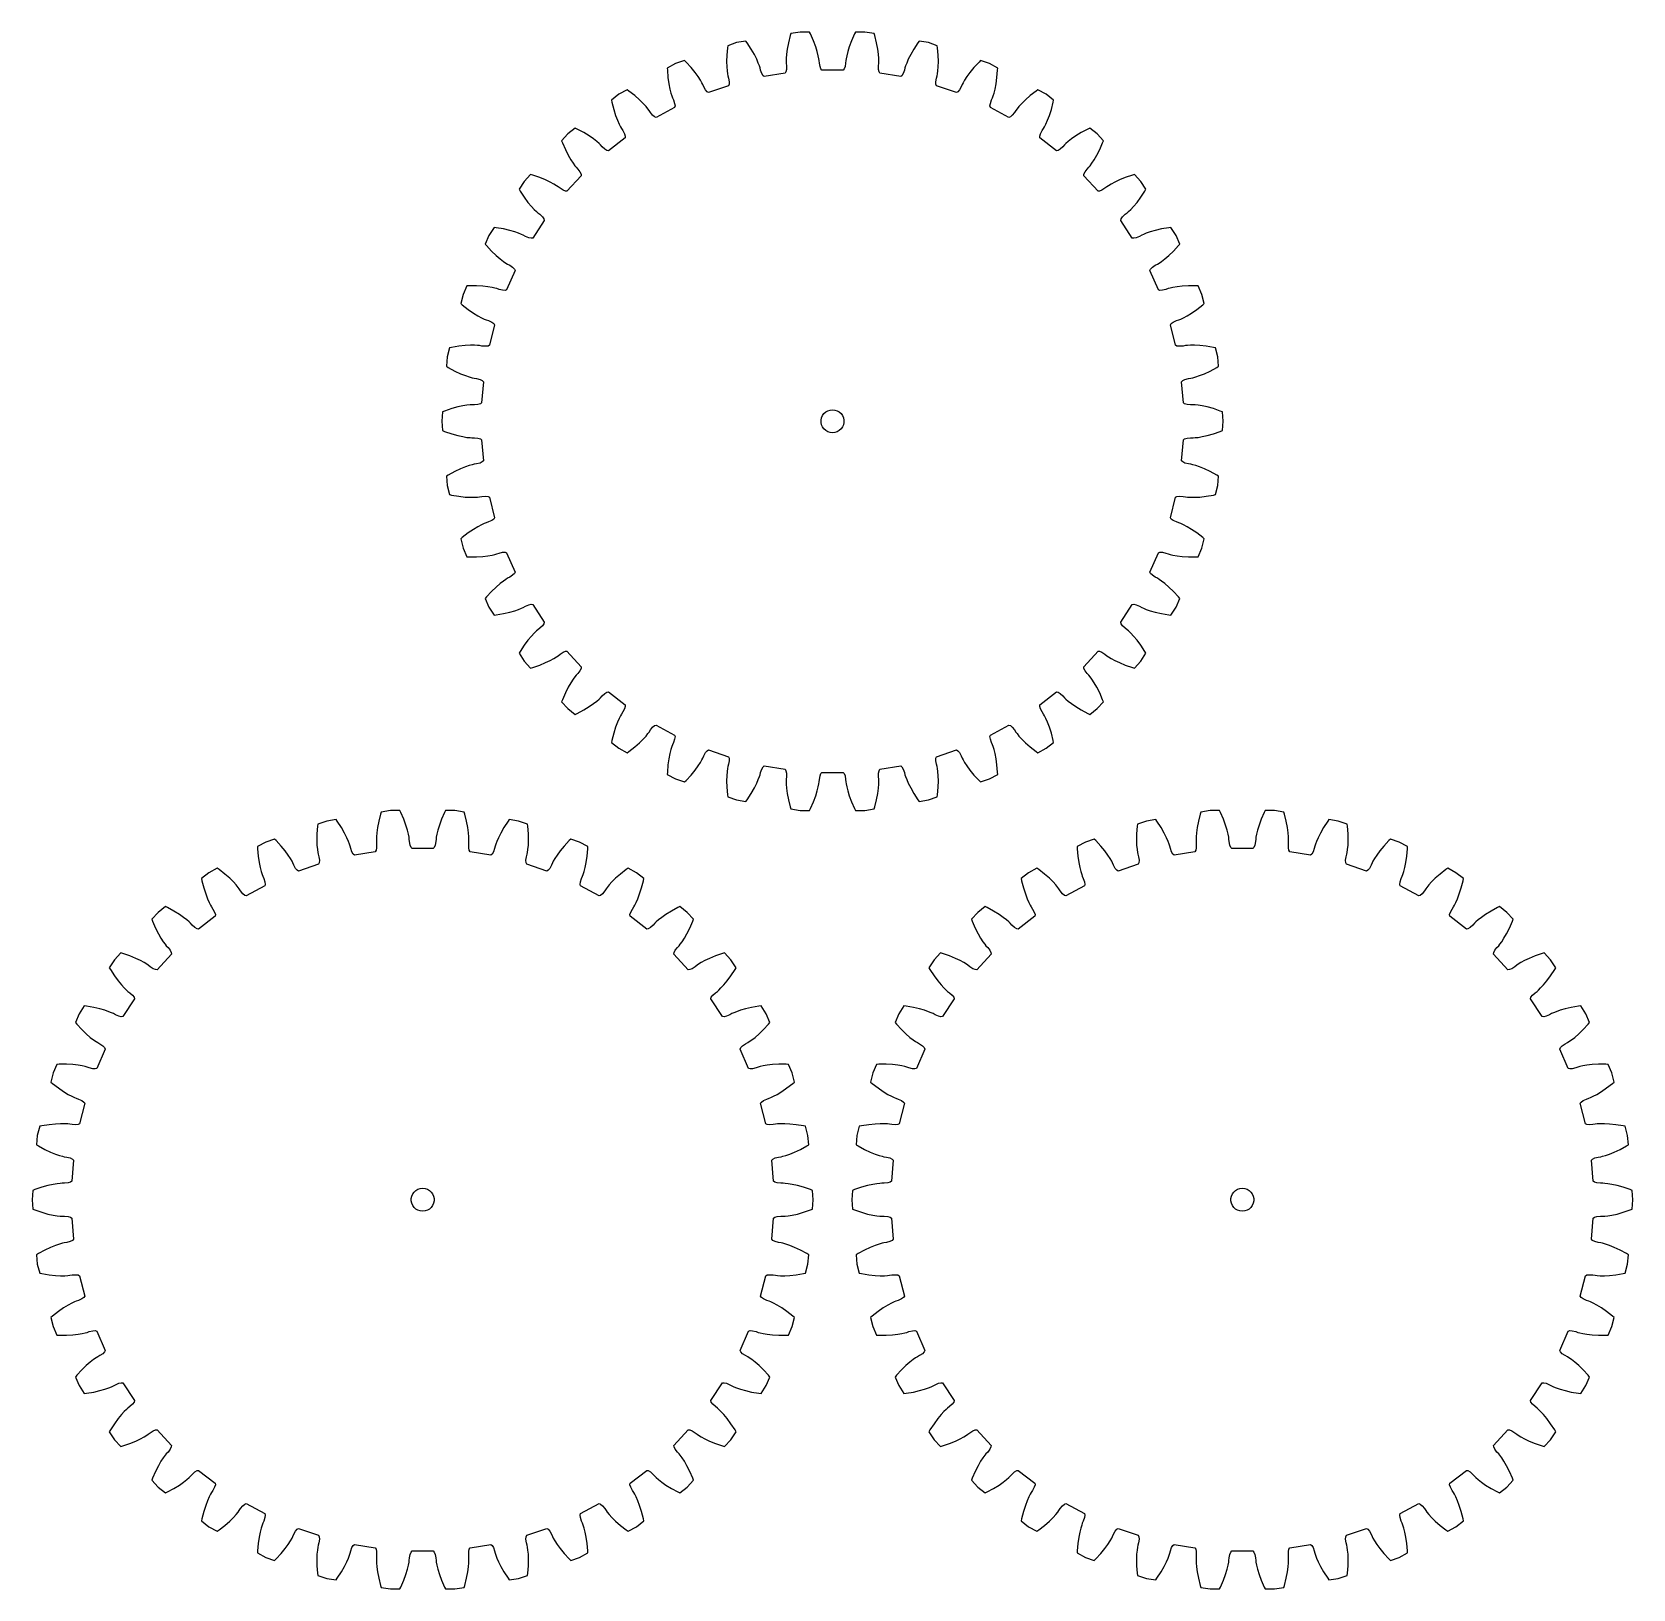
# Model space of a CAD drawing. Extents: x 0 to 209, y 0 to 203.
import ezdxf

# ---------------------------------------------------------------- set-up
doc = ezdxf.new("R2010")
doc.units = 0

msp = doc.modelspace()

# ---------------------------------------------------------------- linework, layer by layer
for p, q in [((98.86, 202.55), (98.63, 201.61)), ((98.94, 202.82), (98.86, 202.55)), ((100.15, 203.02), (98.94, 202.82)), ((101.38, 203.02), (100.15, 203.02)), ((101.51, 202.77), (101.38, 203.02)), ((101.89, 201.88), (101.51, 202.77)), ((107.21, 202.77), (106.83, 201.88)), ((107.34, 203.02), (107.21, 202.77)), ((108.56, 203.02), (107.34, 203.02)), ((109.77, 202.82), (108.56, 203.02)), ((109.86, 202.55), (109.77, 202.82)), ((110.09, 201.61), (109.86, 202.55)), ((90.66, 200.96), (90.58, 199.99)), ((90.7, 201.24), (90.66, 200.96)), ((91.86, 201.64), (90.7, 201.24)), ((93.07, 201.84), (91.86, 201.64)), ((93.23, 201.61), (93.07, 201.84)), ((93.76, 200.8), (93.23, 201.61)), ((94.17, 200.08), (93.76, 200.8)), ((98.47, 200.8), (98.38, 200.13)), ((98.63, 201.61), (98.47, 200.8)), ((102.18, 201.11), (101.89, 201.88)), ((102.38, 200.46), (102.18, 201.11)), ((102.51, 199.93), (102.38, 200.46)), ((106.34, 200.46), (106.21, 199.93)), ((106.54, 201.11), (106.34, 200.46)), ((106.83, 201.88), (106.54, 201.11)), ((110.25, 200.8), (110.09, 201.61)), ((110.34, 200.13), (110.25, 200.8)), ((114.96, 200.8), (114.55, 200.08)), ((115.49, 201.61), (114.96, 200.8)), ((115.65, 201.84), (115.49, 201.61)), ((116.86, 201.64), (115.65, 201.84)), ((118.02, 201.24), (116.86, 201.64)), ((118.06, 200.96), (118.02, 201.24)), ((118.14, 199.99), (118.06, 200.96)), ((83.9, 198.91), (82.82, 198.32)), ((82.82, 198.32), (82.83, 198.04)), ((85.06, 199.3), (83.9, 198.91)), ((85.26, 199.11), (85.06, 199.3)), ((85.92, 198.39), (85.26, 199.11)), ((86.44, 197.75), (85.92, 198.39)), ((90.58, 199.99), (90.56, 199.17)), ((90.56, 199.17), (90.58, 198.49)), ((90.58, 198.49), (90.63, 197.95)), ((94.48, 199.47), (94.17, 200.08)), ((94.69, 198.98), (94.48, 199.47)), ((94.83, 198.61), (94.69, 198.98)), ((94.91, 198.37), (94.83, 198.61)), ((94.98, 198.05), (94.91, 198.37)), ((98.33, 199.59), (98.32, 199.19)), ((98.32, 199.19), (98.33, 198.94)), ((98.38, 200.13), (98.33, 199.59)), ((98.33, 198.94), (98.36, 198.62)), ((98.36, 198.62), (98.36, 198.15)), ((102.59, 199.54), (102.51, 199.93)), ((102.62, 199.29), (102.59, 199.54)), ((102.65, 198.97), (102.62, 199.29)), ((102.73, 198.51), (102.65, 198.97)), ((102.85, 198.21), (102.73, 198.51)), ((105.99, 198.51), (105.87, 198.21)), ((106.07, 198.97), (105.99, 198.51)), ((106.1, 199.29), (106.07, 198.97)), ((106.13, 199.54), (106.1, 199.29)), ((106.21, 199.93), (106.13, 199.54)), ((110.38, 199.59), (110.34, 200.13)), ((110.36, 198.62), (110.39, 198.94)), ((110.36, 198.15), (110.36, 198.62)), ((110.39, 199.19), (110.38, 199.59)), ((110.39, 198.94), (110.39, 199.19)), ((113.81, 198.37), (113.73, 198.05)), ((113.89, 198.61), (113.81, 198.37)), ((114.03, 198.98), (113.89, 198.61)), ((114.24, 199.47), (114.03, 198.98)), ((114.55, 200.08), (114.24, 199.47)), ((118.09, 197.95), (118.14, 198.49)), ((118.16, 199.17), (118.14, 199.99)), ((118.14, 198.49), (118.16, 199.17)), ((122.8, 198.39), (122.28, 197.75)), ((123.46, 199.11), (122.8, 198.39)), ((123.66, 199.3), (123.46, 199.11)), ((124.82, 198.91), (123.66, 199.3)), ((125.9, 198.32), (124.82, 198.91)), ((125.89, 198.04), (125.9, 198.32)), ((82.83, 198.04), (82.91, 197.08)), ((82.91, 197.08), (83.03, 196.26)), ((83.03, 196.26), (83.16, 195.59)), ((86.84, 197.2), (86.44, 197.75)), ((87.14, 196.75), (86.84, 197.2)), ((87.33, 196.41), (87.14, 196.75)), ((87.45, 196.18), (87.33, 196.41)), ((90.63, 197.95), (90.68, 197.56)), ((90.68, 197.56), (90.73, 197.31)), ((90.73, 197.31), (90.81, 197)), ((90.87, 196.21), (90.79, 196.02)), ((90.81, 197), (90.89, 196.54)), ((90.89, 196.54), (90.87, 196.21)), ((95.14, 197.61), (94.98, 198.05)), ((95.3, 197.33), (95.14, 197.61)), ((95.47, 197.2), (95.3, 197.33)), ((98.18, 197.66), (95.47, 197.2)), ((98.29, 197.83), (98.18, 197.66)), ((98.36, 198.15), (98.29, 197.83)), ((102.98, 198.05), (102.85, 198.21)), ((105.73, 198.05), (102.98, 198.05)), ((105.87, 198.21), (105.73, 198.05)), ((110.43, 197.83), (110.36, 198.15)), ((110.54, 197.66), (110.43, 197.83)), ((113.25, 197.2), (110.54, 197.66)), ((113.41, 197.33), (113.25, 197.2)), ((113.58, 197.61), (113.41, 197.33)), ((113.73, 198.05), (113.58, 197.61)), ((117.83, 196.54), (117.91, 197)), ((117.84, 196.21), (117.83, 196.54)), ((117.92, 196.02), (117.84, 196.21)), ((117.91, 197), (117.99, 197.31)), ((117.99, 197.31), (118.03, 197.56)), ((118.03, 197.56), (118.09, 197.95)), ((121.39, 196.41), (121.27, 196.18)), ((121.58, 196.75), (121.39, 196.41)), ((121.88, 197.2), (121.58, 196.75)), ((122.28, 197.75), (121.88, 197.2)), ((125.56, 195.59), (125.69, 196.26)), ((125.69, 196.26), (125.8, 197.08)), ((125.8, 197.08), (125.89, 198.04)), ((76.5, 194.9), (75.54, 194.15)), ((75.54, 194.15), (75.59, 193.87)), ((77.58, 195.49), (76.5, 194.9)), ((77.81, 195.32), (77.58, 195.49)), ((78.58, 194.73), (77.81, 195.32)), ((79.2, 194.18), (78.58, 194.73)), ((79.68, 193.71), (79.2, 194.18)), ((83.16, 195.59), (83.3, 195.07)), ((83.3, 195.07), (83.42, 194.69)), ((83.42, 194.69), (83.51, 194.45)), ((83.51, 194.45), (83.64, 194.16)), ((83.64, 194.16), (83.78, 193.72)), ((87.58, 195.89), (87.45, 196.18)), ((87.8, 195.48), (87.58, 195.89)), ((88.01, 195.23), (87.8, 195.48)), ((88.19, 195.13), (88.01, 195.23)), ((90.79, 196.02), (88.19, 195.13)), ((120.53, 195.13), (117.92, 196.02)), ((120.71, 195.23), (120.53, 195.13)), ((120.92, 195.48), (120.71, 195.23)), ((121.14, 195.89), (120.92, 195.48)), ((121.27, 196.18), (121.14, 195.89)), ((124.94, 193.72), (125.08, 194.16)), ((125.08, 194.16), (125.21, 194.45)), ((125.21, 194.45), (125.3, 194.69)), ((125.3, 194.69), (125.42, 195.07)), ((125.42, 195.07), (125.56, 195.59)), ((129.52, 194.18), (129.03, 193.71)), ((130.14, 194.73), (129.52, 194.18)), ((130.9, 195.32), (130.14, 194.73)), ((131.14, 195.49), (130.9, 195.32)), ((132.22, 194.9), (131.14, 195.49)), ((133.18, 194.15), (132.22, 194.9)), ((133.13, 193.87), (133.18, 194.15)), ((75.59, 193.87), (75.83, 192.94)), ((75.83, 192.94), (76.08, 192.15)), ((76.08, 192.15), (76.32, 191.51)), ((80.05, 193.31), (79.68, 193.71)), ((80.3, 193), (80.05, 193.31)), ((80.45, 192.8), (80.3, 193)), ((80.62, 192.53), (80.45, 192.8)), ((80.91, 192.16), (80.62, 192.53)), ((81.16, 191.95), (80.91, 192.16)), ((83.78, 193.19), (81.36, 191.88)), ((83.78, 193.72), (83.83, 193.39)), ((83.83, 193.39), (83.78, 193.19)), ((124.89, 193.39), (124.94, 193.72)), ((124.94, 193.19), (124.89, 193.39)), ((127.36, 191.88), (124.94, 193.19)), ((127.8, 192.16), (127.56, 191.95)), ((128.09, 192.53), (127.8, 192.16)), ((128.27, 192.8), (128.09, 192.53)), ((128.42, 193), (128.27, 192.8)), ((128.67, 193.31), (128.42, 193)), ((129.03, 193.71), (128.67, 193.31)), ((132.4, 191.51), (132.64, 192.15)), ((132.64, 192.15), (132.89, 192.94)), ((132.89, 192.94), (133.13, 193.87)), ((70.83, 190.49), (69.87, 189.74)), ((71.09, 190.37), (70.83, 190.49)), ((71.94, 189.91), (71.09, 190.37)), ((76.32, 191.51), (76.54, 191.02)), ((76.54, 191.02), (76.72, 190.66)), ((76.72, 190.66), (76.85, 190.44)), ((76.85, 190.44), (77.02, 190.18)), ((77.02, 190.18), (77.24, 189.76)), ((81.36, 191.88), (81.16, 191.95)), ((127.56, 191.95), (127.36, 191.88)), ((131.48, 189.76), (131.7, 190.18)), ((131.7, 190.18), (131.87, 190.44)), ((131.87, 190.44), (132, 190.66)), ((132, 190.66), (132.18, 191.02)), ((132.18, 191.02), (132.4, 191.51)), ((137.63, 190.37), (136.78, 189.91)), ((137.89, 190.49), (137.63, 190.37)), ((138.85, 189.74), (137.89, 190.49)), ((69.87, 189.74), (69.04, 188.84)), ((69.04, 188.84), (69.14, 188.57)), ((69.14, 188.57), (69.53, 187.69)), ((72.64, 189.47), (71.94, 189.91)), ((73.2, 189.08), (72.64, 189.47)), ((73.62, 188.75), (73.2, 189.08)), ((73.92, 188.49), (73.62, 188.75)), ((74.1, 188.31), (73.92, 188.49)), ((74.32, 188.07), (74.1, 188.31)), ((74.67, 187.76), (74.32, 188.07)), ((77.32, 189.24), (75.15, 187.55)), ((77.24, 189.76), (77.34, 189.45)), ((77.34, 189.45), (77.32, 189.24)), ((131.38, 189.45), (131.48, 189.76)), ((131.4, 189.24), (131.38, 189.45)), ((133.57, 187.55), (131.4, 189.24)), ((134.4, 188.07), (134.05, 187.76)), ((134.61, 188.31), (134.4, 188.07)), ((134.8, 188.49), (134.61, 188.31)), ((135.09, 188.75), (134.8, 188.49)), ((135.52, 189.08), (135.09, 188.75)), ((136.08, 189.47), (135.52, 189.08)), ((136.78, 189.91), (136.08, 189.47)), ((139.68, 188.84), (138.85, 189.74)), ((139.19, 187.69), (139.58, 188.57)), ((139.58, 188.57), (139.68, 188.84)), ((69.53, 187.69), (69.9, 186.95)), ((69.9, 186.95), (70.24, 186.36)), ((70.24, 186.36), (70.54, 185.91)), ((70.54, 185.91), (70.78, 185.59)), ((74.95, 187.59), (74.67, 187.76)), ((75.15, 187.55), (74.95, 187.59)), ((133.77, 187.59), (133.57, 187.55)), ((134.05, 187.76), (133.77, 187.59)), ((137.94, 185.59), (138.18, 185.91)), ((138.18, 185.91), (138.47, 186.36)), ((138.47, 186.36), (138.82, 186.95)), ((138.82, 186.95), (139.19, 187.69)), ((65, 184.45), (64.17, 183.55)), ((65.27, 184.37), (65, 184.45)), ((66.19, 184.06), (65.27, 184.37)), ((66.95, 183.74), (66.19, 184.06)), ((67.56, 183.45), (66.95, 183.74)), ((71.6, 184.29), (69.74, 182.27)), ((70.78, 185.59), (70.94, 185.39)), ((70.94, 185.39), (71.16, 185.16)), ((71.16, 185.16), (71.44, 184.79)), ((71.44, 184.79), (71.59, 184.49)), ((71.59, 184.49), (71.6, 184.29)), ((137.11, 184.29), (137.13, 184.49)), ((138.98, 182.27), (137.11, 184.29)), ((137.13, 184.49), (137.28, 184.79)), ((137.28, 184.79), (137.56, 185.16)), ((137.56, 185.16), (137.78, 185.39)), ((137.78, 185.39), (137.94, 185.59)), ((141.77, 183.74), (141.15, 183.45)), ((142.53, 184.06), (141.77, 183.74)), ((143.45, 184.37), (142.53, 184.06)), ((143.72, 184.45), (143.45, 184.37)), ((144.55, 183.55), (143.72, 184.45)), ((64.17, 183.55), (63.5, 182.52)), ((63.5, 182.52), (63.64, 182.28)), ((63.64, 182.28), (64.17, 181.47)), ((68.04, 183.19), (67.56, 183.45)), ((68.38, 182.98), (68.04, 183.19)), ((68.58, 182.84), (68.38, 182.98)), ((68.84, 182.64), (68.58, 182.84)), ((69.23, 182.39), (68.84, 182.64)), ((69.53, 182.27), (69.23, 182.39)), ((69.74, 182.27), (69.53, 182.27)), ((139.18, 182.27), (138.98, 182.27)), ((139.49, 182.39), (139.18, 182.27)), ((139.88, 182.64), (139.49, 182.39)), ((140.13, 182.84), (139.88, 182.64)), ((140.34, 182.98), (140.13, 182.84)), ((140.68, 183.19), (140.34, 182.98)), ((141.15, 183.45), (140.68, 183.19)), ((145.22, 182.52), (144.55, 183.55)), ((144.55, 181.47), (145.08, 182.28)), ((145.08, 182.28), (145.22, 182.52)), ((64.17, 181.47), (64.66, 180.81)), ((64.66, 180.81), (65.1, 180.28)), ((65.1, 180.28), (65.46, 179.88)), ((65.46, 179.88), (65.75, 179.61)), ((65.75, 179.61), (65.94, 179.44)), ((142.78, 179.44), (142.97, 179.61)), ((142.97, 179.61), (143.25, 179.88)), ((143.25, 179.88), (143.62, 180.28)), ((143.62, 180.28), (144.06, 180.81)), ((144.06, 180.81), (144.55, 181.47)), ((60.24, 177.53), (59.57, 176.51)), ((60.52, 177.5), (60.24, 177.53)), ((61.47, 177.34), (60.52, 177.5)), ((66.78, 178.46), (65.28, 176.16)), ((65.94, 179.44), (66.2, 179.25)), ((66.2, 179.25), (66.54, 178.93)), ((66.54, 178.93), (66.73, 178.66)), ((66.73, 178.66), (66.78, 178.46)), ((141.94, 178.46), (141.99, 178.66)), ((143.44, 176.16), (141.94, 178.46)), ((141.99, 178.66), (142.18, 178.93)), ((142.18, 178.93), (142.52, 179.25)), ((142.52, 179.25), (142.78, 179.44)), ((148.2, 177.5), (147.24, 177.34)), ((148.48, 177.53), (148.2, 177.5)), ((149.15, 176.51), (148.48, 177.53)), ((59.57, 176.51), (59.08, 175.38)), ((59.08, 175.38), (59.26, 175.17)), ((62.28, 177.16), (61.47, 177.34)), ((62.93, 176.97), (62.28, 177.16)), ((63.44, 176.79), (62.93, 176.97)), ((63.81, 176.64), (63.44, 176.79)), ((64.04, 176.53), (63.81, 176.64)), ((64.32, 176.38), (64.04, 176.53)), ((64.75, 176.2), (64.32, 176.38)), ((65.07, 176.13), (64.75, 176.2)), ((65.28, 176.16), (65.07, 176.13)), ((143.65, 176.13), (143.44, 176.16)), ((143.97, 176.2), (143.65, 176.13)), ((144.4, 176.38), (143.97, 176.2)), ((144.68, 176.53), (144.4, 176.38)), ((144.91, 176.64), (144.68, 176.53)), ((145.27, 176.79), (144.91, 176.64)), ((145.78, 176.97), (145.27, 176.79)), ((146.44, 177.16), (145.78, 176.97)), ((147.24, 177.34), (146.44, 177.16)), ((149.64, 175.38), (149.15, 176.51)), ((149.46, 175.17), (149.64, 175.38)), ((59.26, 175.17), (59.91, 174.46)), ((59.91, 174.46), (60.51, 173.88)), ((60.51, 173.88), (61.02, 173.44)), ((61.02, 173.44), (61.45, 173.11)), ((147.27, 173.11), (147.7, 173.44)), ((147.7, 173.44), (148.21, 173.88)), ((148.21, 173.88), (148.8, 174.46)), ((148.8, 174.46), (149.46, 175.17)), ((61.45, 173.11), (61.78, 172.88)), ((61.78, 172.88), (61.99, 172.75)), ((62.98, 171.92), (61.88, 169.4)), ((61.99, 172.75), (62.28, 172.6)), ((62.28, 172.6), (62.66, 172.34)), ((62.66, 172.34), (62.9, 172.11)), ((62.9, 172.11), (62.98, 171.92)), ((145.74, 171.92), (145.82, 172.11)), ((146.84, 169.4), (145.74, 171.92)), ((145.82, 172.11), (146.06, 172.34)), ((146.06, 172.34), (146.44, 172.6)), ((146.44, 172.6), (146.73, 172.75)), ((146.73, 172.75), (146.94, 172.88)), ((146.94, 172.88), (147.27, 173.11)), ((56.68, 169.93), (56.19, 168.8)), ((56.96, 169.94), (56.68, 169.93)), ((57.93, 169.94), (56.96, 169.94)), ((58.76, 169.89), (57.93, 169.94)), ((59.43, 169.81), (58.76, 169.89)), ((59.97, 169.72), (59.43, 169.81)), ((60.35, 169.64), (59.97, 169.72)), ((60.6, 169.57), (60.35, 169.64)), ((60.9, 169.46), (60.6, 169.57)), ((61.35, 169.35), (60.9, 169.46)), ((61.68, 169.33), (61.35, 169.35)), ((61.88, 169.4), (61.68, 169.33)), ((147.04, 169.33), (146.84, 169.4)), ((147.37, 169.35), (147.04, 169.33)), ((147.82, 169.46), (147.37, 169.35)), ((148.12, 169.57), (147.82, 169.46)), ((148.37, 169.64), (148.12, 169.57)), ((148.75, 169.72), (148.37, 169.64)), ((149.29, 169.81), (148.75, 169.72)), ((149.96, 169.89), (149.29, 169.81)), ((150.79, 169.94), (149.96, 169.89)), ((151.75, 169.94), (150.79, 169.94)), ((152.04, 169.93), (151.75, 169.94)), ((152.53, 168.8), (152.04, 169.93)), ((56.19, 168.8), (55.89, 167.62)), ((55.89, 167.62), (56.1, 167.43)), ((56.1, 167.43), (56.87, 166.84)), ((151.85, 166.84), (152.62, 167.43)), ((152.83, 167.62), (152.53, 168.8)), ((152.62, 167.43), (152.83, 167.62)), ((56.87, 166.84), (57.55, 166.37)), ((57.55, 166.37), (58.13, 166.01)), ((58.13, 166.01), (58.6, 165.76)), ((58.6, 165.76), (58.96, 165.59)), ((58.96, 165.59), (59.2, 165.5)), ((59.2, 165.5), (59.5, 165.39)), ((59.5, 165.39), (59.93, 165.2)), ((59.93, 165.2), (60.2, 165.01)), ((60.2, 165.01), (60.31, 164.84)), ((148.41, 164.84), (148.52, 165.01)), ((148.52, 165.01), (148.79, 165.2)), ((148.79, 165.2), (149.22, 165.39)), ((149.22, 165.39), (149.52, 165.5)), ((149.52, 165.5), (149.76, 165.59)), ((149.76, 165.59), (150.11, 165.76)), ((150.11, 165.76), (150.59, 166.01)), ((150.59, 166.01), (151.17, 166.37)), ((151.17, 166.37), (151.85, 166.84)), ((60.31, 164.84), (59.64, 162.17)), ((149.08, 162.17), (148.41, 164.84)), ((54.43, 161.84), (54.12, 160.65)), ((54.7, 161.9), (54.43, 161.84)), ((55.66, 162.06), (54.7, 161.9)), ((56.48, 162.14), (55.66, 162.06)), ((57.16, 162.18), (56.48, 162.14)), ((57.7, 162.18), (57.16, 162.18)), ((58.09, 162.16), (57.7, 162.18)), ((58.35, 162.13), (58.09, 162.16)), ((58.66, 162.07), (58.35, 162.13)), ((59.13, 162.04), (58.66, 162.07)), ((59.45, 162.08), (59.13, 162.04)), ((59.64, 162.17), (59.45, 162.08)), ((149.26, 162.08), (149.08, 162.17)), ((149.59, 162.04), (149.26, 162.08)), ((150.06, 162.07), (149.59, 162.04)), ((150.37, 162.13), (150.06, 162.07)), ((150.62, 162.16), (150.37, 162.13)), ((151.02, 162.18), (150.62, 162.16)), ((151.56, 162.18), (151.02, 162.18)), ((152.24, 162.14), (151.56, 162.18)), ((153.06, 162.06), (152.24, 162.14)), ((154.02, 161.9), (153.06, 162.06)), ((154.29, 161.84), (154.02, 161.9)), ((154.59, 160.65), (154.29, 161.84)), ((54.12, 160.65), (54.02, 159.43)), ((54.02, 159.43), (54.27, 159.28)), ((54.27, 159.28), (55.12, 158.82)), ((55.12, 158.82), (55.86, 158.47)), ((152.85, 158.47), (153.6, 158.82)), ((153.6, 158.82), (154.45, 159.28)), ((154.45, 159.28), (154.7, 159.43)), ((154.7, 159.43), (154.59, 160.65)), ((55.86, 158.47), (56.5, 158.22)), ((56.5, 158.22), (57.01, 158.04)), ((57.01, 158.04), (57.39, 157.94)), ((57.39, 157.94), (57.64, 157.88)), ((57.64, 157.88), (57.95, 157.83)), ((57.95, 157.83), (58.41, 157.71)), ((58.41, 157.71), (58.7, 157.57)), ((58.84, 157.42), (58.62, 154.68)), ((58.7, 157.57), (58.84, 157.42)), ((149.88, 157.42), (150.02, 157.57)), ((150.1, 154.68), (149.88, 157.42)), ((150.02, 157.57), (150.31, 157.71)), ((150.31, 157.71), (150.76, 157.83)), ((150.76, 157.83), (151.08, 157.88)), ((151.08, 157.88), (151.33, 157.94)), ((151.33, 157.94), (151.71, 158.04)), ((151.71, 158.04), (152.22, 158.22)), ((152.22, 158.22), (152.85, 158.47)), ((58.14, 154.46), (57.67, 154.42)), ((58.45, 154.55), (58.14, 154.46)), ((58.62, 154.68), (58.45, 154.55)), ((150.27, 154.55), (150.1, 154.68)), ((150.58, 154.46), (150.27, 154.55)), ((151.05, 154.42), (150.58, 154.46)), ((53.53, 153.49), (53.43, 152.27)), ((53.79, 153.59), (53.53, 153.49)), ((54.71, 153.91), (53.79, 153.59)), ((55.5, 154.13), (54.71, 153.91)), ((56.17, 154.28), (55.5, 154.13)), ((56.7, 154.36), (56.17, 154.28)), ((57.1, 154.41), (56.7, 154.36)), ((57.35, 154.42), (57.1, 154.41)), ((57.67, 154.42), (57.35, 154.42)), ((102.87, 152.42), (102.93, 152.73)), ((102.87, 152.11), (102.87, 152.42)), ((102.93, 152.73), (103.06, 153.02)), ((103.06, 153.02), (103.24, 153.27)), ((103.24, 153.27), (103.48, 153.48)), ((103.48, 153.48), (103.75, 153.64)), ((103.75, 153.64), (104.05, 153.73)), ((104.05, 153.73), (104.36, 153.77)), ((104.36, 153.77), (104.67, 153.73)), ((104.67, 153.73), (104.97, 153.64)), ((104.97, 153.64), (105.24, 153.48)), ((105.24, 153.48), (105.47, 153.27)), ((105.47, 153.27), (105.66, 153.02)), ((105.66, 153.02), (105.79, 152.73)), ((105.79, 152.73), (105.85, 152.42)), ((105.85, 152.42), (105.85, 152.11)), ((151.37, 154.42), (151.05, 154.42)), ((151.62, 154.41), (151.37, 154.42)), ((152.02, 154.36), (151.62, 154.41)), ((152.55, 154.28), (152.02, 154.36)), ((153.21, 154.13), (152.55, 154.28)), ((154.01, 153.91), (153.21, 154.13)), ((154.92, 153.59), (154.01, 153.91)), ((155.19, 153.49), (154.92, 153.59)), ((155.29, 152.27), (155.19, 153.49)), ((53.43, 152.27), (53.53, 151.05)), ((53.53, 151.05), (53.79, 150.94)), ((53.79, 150.94), (54.71, 150.63)), ((54.71, 150.63), (55.5, 150.41)), ((55.5, 150.41), (56.17, 150.26)), ((102.93, 151.8), (102.87, 152.11)), ((103.06, 151.52), (102.93, 151.8)), ((103.24, 151.26), (103.06, 151.52)), ((103.48, 151.05), (103.24, 151.26)), ((103.75, 150.9), (103.48, 151.05)), ((104.05, 150.8), (103.75, 150.9)), ((104.36, 150.77), (104.05, 150.8)), ((104.67, 150.8), (104.36, 150.77)), ((104.97, 150.9), (104.67, 150.8)), ((105.24, 151.05), (104.97, 150.9)), ((105.47, 151.26), (105.24, 151.05)), ((105.66, 151.52), (105.47, 151.26)), ((105.79, 151.8), (105.66, 151.52)), ((105.85, 152.11), (105.79, 151.8)), ((152.55, 150.26), (153.21, 150.41)), ((153.21, 150.41), (154.01, 150.63)), ((154.01, 150.63), (154.92, 150.94)), ((154.92, 150.94), (155.19, 151.05)), ((155.19, 151.05), (155.29, 152.27)), ((56.17, 150.26), (56.7, 150.17)), ((56.7, 150.17), (57.1, 150.13)), ((57.1, 150.13), (57.35, 150.11)), ((57.35, 150.11), (57.67, 150.12)), ((57.67, 150.12), (58.14, 150.07)), ((58.14, 150.07), (58.45, 149.98)), ((58.45, 149.98), (58.62, 149.86)), ((58.62, 149.86), (58.84, 147.11)), ((149.88, 147.11), (150.1, 149.86)), ((150.1, 149.86), (150.27, 149.98)), ((150.27, 149.98), (150.58, 150.07)), ((150.58, 150.07), (151.05, 150.12)), ((151.05, 150.12), (151.37, 150.11)), ((151.37, 150.11), (151.62, 150.13)), ((151.62, 150.13), (152.02, 150.17)), ((152.02, 150.17), (152.55, 150.26)), ((56.5, 146.32), (55.86, 146.06)), ((57.01, 146.49), (56.5, 146.32)), ((57.39, 146.6), (57.01, 146.49)), ((57.64, 146.65), (57.39, 146.6)), ((57.95, 146.7), (57.64, 146.65)), ((58.41, 146.82), (57.95, 146.7)), ((58.7, 146.96), (58.41, 146.82)), ((58.84, 147.11), (58.7, 146.96)), ((150.02, 146.96), (149.88, 147.11)), ((150.31, 146.82), (150.02, 146.96)), ((150.76, 146.7), (150.31, 146.82)), ((151.08, 146.65), (150.76, 146.7)), ((151.33, 146.6), (151.08, 146.65)), ((151.71, 146.49), (151.33, 146.6)), ((152.22, 146.32), (151.71, 146.49)), ((152.85, 146.06), (152.22, 146.32)), ((54.27, 145.25), (54.02, 145.11)), ((54.02, 145.11), (54.12, 143.88)), ((55.12, 145.71), (54.27, 145.25)), ((55.86, 146.06), (55.12, 145.71)), ((153.6, 145.71), (152.85, 146.06)), ((154.45, 145.25), (153.6, 145.71)), ((154.7, 145.11), (154.45, 145.25)), ((154.59, 143.88), (154.7, 145.11)), ((54.12, 143.88), (54.43, 142.7)), ((54.43, 142.7), (54.7, 142.63)), ((54.7, 142.63), (55.66, 142.48)), ((55.66, 142.48), (56.48, 142.39)), ((56.48, 142.39), (57.16, 142.35)), ((57.16, 142.35), (57.7, 142.36)), ((57.7, 142.36), (58.09, 142.38)), ((58.09, 142.38), (58.35, 142.41)), ((58.35, 142.41), (58.66, 142.46)), ((58.66, 142.46), (59.13, 142.5)), ((59.13, 142.5), (59.45, 142.46)), ((59.45, 142.46), (59.64, 142.36)), ((59.64, 142.36), (60.31, 139.69)), ((148.41, 139.69), (149.08, 142.36)), ((149.08, 142.36), (149.26, 142.46)), ((149.26, 142.46), (149.59, 142.5)), ((149.59, 142.5), (150.06, 142.46)), ((150.06, 142.46), (150.37, 142.41)), ((150.37, 142.41), (150.62, 142.38)), ((150.62, 142.38), (151.02, 142.36)), ((151.02, 142.36), (151.56, 142.35)), ((151.56, 142.35), (152.24, 142.39)), ((152.24, 142.39), (153.06, 142.48)), ((153.06, 142.48), (154.02, 142.63)), ((154.02, 142.63), (154.29, 142.7)), ((154.29, 142.7), (154.59, 143.88)), ((57.55, 138.16), (56.87, 137.7)), ((58.13, 138.52), (57.55, 138.16)), ((58.6, 138.78), (58.13, 138.52)), ((58.96, 138.94), (58.6, 138.78)), ((59.2, 139.04), (58.96, 138.94)), ((59.5, 139.14), (59.2, 139.04)), ((59.93, 139.33), (59.5, 139.14)), ((60.2, 139.52), (59.93, 139.33)), ((60.31, 139.69), (60.2, 139.52)), ((148.52, 139.52), (148.41, 139.69)), ((148.79, 139.33), (148.52, 139.52)), ((149.22, 139.14), (148.79, 139.33)), ((149.52, 139.04), (149.22, 139.14)), ((149.76, 138.94), (149.52, 139.04)), ((150.11, 138.78), (149.76, 138.94)), ((150.59, 138.52), (150.11, 138.78)), ((151.17, 138.16), (150.59, 138.52)), ((151.85, 137.7), (151.17, 138.16)), ((56.1, 137.1), (55.89, 136.92)), ((55.89, 136.92), (56.19, 135.73)), ((56.87, 137.7), (56.1, 137.1)), ((56.19, 135.73), (56.68, 134.61)), ((152.62, 137.1), (151.85, 137.7)), ((152.04, 134.61), (152.53, 135.73)), ((152.53, 135.73), (152.83, 136.92)), ((152.83, 136.92), (152.62, 137.1)), ((56.68, 134.61), (56.96, 134.59)), ((56.96, 134.59), (57.93, 134.6)), ((57.93, 134.6), (58.76, 134.64)), ((58.76, 134.64), (59.43, 134.72)), ((59.43, 134.72), (59.97, 134.81)), ((59.97, 134.81), (60.35, 134.9)), ((60.35, 134.9), (60.6, 134.97)), ((60.6, 134.97), (60.9, 135.07)), ((60.9, 135.07), (61.35, 135.18)), ((61.35, 135.18), (61.68, 135.2)), ((61.68, 135.2), (61.88, 135.13)), ((61.88, 135.13), (62.98, 132.61)), ((145.74, 132.61), (146.84, 135.13)), ((146.84, 135.13), (147.04, 135.2)), ((147.04, 135.2), (147.37, 135.18)), ((147.37, 135.18), (147.82, 135.07)), ((147.82, 135.07), (148.12, 134.97)), ((148.12, 134.97), (148.37, 134.9)), ((148.37, 134.9), (148.75, 134.81)), ((148.75, 134.81), (149.29, 134.72)), ((149.29, 134.72), (149.96, 134.64)), ((149.96, 134.64), (150.79, 134.6)), ((150.79, 134.6), (151.75, 134.59)), ((151.75, 134.59), (152.04, 134.61)), ((61.78, 131.65), (61.45, 131.43)), ((61.99, 131.79), (61.78, 131.65)), ((62.28, 131.94), (61.99, 131.79)), ((62.66, 132.2), (62.28, 131.94)), ((62.9, 132.43), (62.66, 132.2)), ((62.98, 132.61), (62.9, 132.43)), ((145.82, 132.43), (145.74, 132.61)), ((146.06, 132.2), (145.82, 132.43)), ((146.44, 131.94), (146.06, 132.2)), ((146.73, 131.79), (146.44, 131.94)), ((146.94, 131.65), (146.73, 131.79)), ((147.27, 131.43), (146.94, 131.65)), ((59.91, 130.08), (59.26, 129.37)), ((60.51, 130.65), (59.91, 130.08)), ((61.02, 131.1), (60.51, 130.65)), ((61.45, 131.43), (61.02, 131.1)), ((147.7, 131.1), (147.27, 131.43)), ((148.21, 130.65), (147.7, 131.1)), ((148.8, 130.08), (148.21, 130.65)), ((149.46, 129.37), (148.8, 130.08)), ((59.26, 129.37), (59.08, 129.15)), ((59.08, 129.15), (59.57, 128.03)), ((59.57, 128.03), (60.24, 127)), ((61.47, 127.19), (62.28, 127.38)), ((62.28, 127.38), (62.93, 127.56)), ((62.93, 127.56), (63.44, 127.74)), ((63.44, 127.74), (63.81, 127.89)), ((63.81, 127.89), (64.04, 128)), ((64.04, 128), (64.32, 128.15)), ((64.32, 128.15), (64.75, 128.34)), ((64.75, 128.34), (65.07, 128.41)), ((65.07, 128.41), (65.28, 128.38)), ((65.28, 128.38), (66.78, 126.07)), ((141.94, 126.07), (143.44, 128.38)), ((143.44, 128.38), (143.65, 128.41)), ((143.65, 128.41), (143.97, 128.34)), ((143.97, 128.34), (144.4, 128.15)), ((144.4, 128.15), (144.68, 128)), ((144.68, 128), (144.91, 127.89)), ((144.91, 127.89), (145.27, 127.74)), ((145.27, 127.74), (145.78, 127.56)), ((145.78, 127.56), (146.44, 127.38)), ((146.44, 127.38), (147.24, 127.19)), ((148.48, 127), (149.15, 128.03)), ((149.15, 128.03), (149.64, 129.15)), ((149.64, 129.15), (149.46, 129.37)), ((60.24, 127), (60.52, 127.03)), ((60.52, 127.03), (61.47, 127.19)), ((66.2, 125.29), (65.94, 125.09)), ((66.54, 125.61), (66.2, 125.29)), ((66.73, 125.87), (66.54, 125.61)), ((66.78, 126.07), (66.73, 125.87)), ((141.99, 125.87), (141.94, 126.07)), ((142.18, 125.61), (141.99, 125.87)), ((142.52, 125.29), (142.18, 125.61)), ((142.78, 125.09), (142.52, 125.29)), ((147.24, 127.19), (148.2, 127.03)), ((148.2, 127.03), (148.48, 127)), ((64.66, 123.73), (64.17, 123.06)), ((65.1, 124.25), (64.66, 123.73)), ((65.46, 124.65), (65.1, 124.25)), ((65.75, 124.93), (65.46, 124.65)), ((65.94, 125.09), (65.75, 124.93)), ((142.97, 124.93), (142.78, 125.09)), ((143.25, 124.65), (142.97, 124.93)), ((143.62, 124.25), (143.25, 124.65)), ((144.06, 123.73), (143.62, 124.25)), ((144.55, 123.06), (144.06, 123.73)), ((63.64, 122.26), (63.5, 122.01)), ((63.5, 122.01), (64.17, 120.99)), ((64.17, 123.06), (63.64, 122.26)), ((66.95, 120.79), (67.56, 121.08)), ((67.56, 121.08), (68.04, 121.34)), ((68.04, 121.34), (68.38, 121.55)), ((68.38, 121.55), (68.58, 121.7)), ((68.58, 121.7), (68.84, 121.89)), ((68.84, 121.89), (69.23, 122.15)), ((69.23, 122.15), (69.53, 122.27)), ((69.53, 122.27), (69.74, 122.27)), ((69.74, 122.27), (71.6, 120.24)), ((137.11, 120.24), (138.98, 122.27)), ((138.98, 122.27), (139.18, 122.27)), ((139.18, 122.27), (139.49, 122.15)), ((139.49, 122.15), (139.88, 121.89)), ((139.88, 121.89), (140.13, 121.7)), ((140.13, 121.7), (140.34, 121.55)), ((140.34, 121.55), (140.68, 121.34)), ((140.68, 121.34), (141.15, 121.08)), ((141.15, 121.08), (141.77, 120.79)), ((145.08, 122.26), (144.55, 123.06)), ((144.55, 120.99), (145.22, 122.01)), ((145.22, 122.01), (145.08, 122.26)), ((64.17, 120.99), (65, 120.08)), ((65, 120.08), (65.27, 120.16)), ((65.27, 120.16), (66.19, 120.48)), ((66.19, 120.48), (66.95, 120.79)), ((70.94, 119.14), (70.78, 118.94)), ((71.16, 119.37), (70.94, 119.14)), ((71.44, 119.74), (71.16, 119.37)), ((71.59, 120.04), (71.44, 119.74)), ((71.6, 120.24), (71.59, 120.04)), ((137.13, 120.04), (137.11, 120.24)), ((137.28, 119.74), (137.13, 120.04)), ((137.56, 119.37), (137.28, 119.74)), ((137.78, 119.14), (137.56, 119.37)), ((137.94, 118.94), (137.78, 119.14)), ((141.77, 120.79), (142.53, 120.48)), ((142.53, 120.48), (143.45, 120.16)), ((143.45, 120.16), (143.72, 120.08)), ((143.72, 120.08), (144.55, 120.99)), ((69.9, 117.58), (69.53, 116.85)), ((70.24, 118.17), (69.9, 117.58)), ((70.54, 118.62), (70.24, 118.17)), ((70.78, 118.94), (70.54, 118.62)), ((74.67, 116.77), (74.95, 116.94)), ((74.95, 116.94), (75.15, 116.98)), ((75.15, 116.98), (77.32, 115.29)), ((131.4, 115.29), (133.57, 116.98)), ((133.57, 116.98), (133.77, 116.94)), ((133.77, 116.94), (134.05, 116.77)), ((138.18, 118.62), (137.94, 118.94)), ((138.47, 118.17), (138.18, 118.62)), ((138.82, 117.58), (138.47, 118.17)), ((139.19, 116.85), (138.82, 117.58)), ((69.14, 115.96), (69.04, 115.7)), ((69.04, 115.7), (69.87, 114.8)), ((69.53, 116.85), (69.14, 115.96)), ((69.87, 114.8), (70.83, 114.04)), ((71.94, 114.63), (72.64, 115.06)), ((72.64, 115.06), (73.2, 115.45)), ((73.2, 115.45), (73.62, 115.78)), ((73.62, 115.78), (73.92, 116.05)), ((73.92, 116.05), (74.1, 116.22)), ((74.1, 116.22), (74.32, 116.46)), ((74.32, 116.46), (74.67, 116.77)), ((77.34, 115.08), (77.24, 114.77)), ((77.32, 115.29), (77.34, 115.08)), ((131.38, 115.08), (131.4, 115.29)), ((131.48, 114.77), (131.38, 115.08)), ((134.05, 116.77), (134.4, 116.46)), ((134.4, 116.46), (134.61, 116.22)), ((134.61, 116.22), (134.8, 116.05)), ((134.8, 116.05), (135.09, 115.78)), ((135.09, 115.78), (135.52, 115.45)), ((135.52, 115.45), (136.08, 115.06)), ((136.08, 115.06), (136.78, 114.63)), ((137.89, 114.04), (138.85, 114.8)), ((138.85, 114.8), (139.68, 115.7)), ((139.58, 115.96), (139.19, 116.85)), ((139.68, 115.7), (139.58, 115.96)), ((70.83, 114.04), (71.09, 114.17)), ((71.09, 114.17), (71.94, 114.63)), ((76.32, 113.02), (76.08, 112.38)), ((76.54, 113.52), (76.32, 113.02)), ((76.72, 113.87), (76.54, 113.52)), ((76.85, 114.09), (76.72, 113.87)), ((77.02, 114.36), (76.85, 114.09)), ((77.24, 114.77), (77.02, 114.36)), ((131.7, 114.36), (131.48, 114.77)), ((131.87, 114.09), (131.7, 114.36)), ((132, 113.87), (131.87, 114.09)), ((132.18, 113.52), (132, 113.87)), ((132.4, 113.02), (132.18, 113.52)), ((132.64, 112.38), (132.4, 113.02)), ((136.78, 114.63), (137.63, 114.17)), ((137.63, 114.17), (137.89, 114.04)), ((75.59, 110.66), (75.54, 110.38)), ((75.83, 111.6), (75.59, 110.66)), ((76.08, 112.38), (75.83, 111.6)), ((79.2, 110.35), (79.68, 110.83)), ((79.68, 110.83), (80.05, 111.22)), ((80.05, 111.22), (80.3, 111.53)), ((80.3, 111.53), (80.45, 111.74)), ((80.45, 111.74), (80.62, 112.01)), ((80.62, 112.01), (80.91, 112.37)), ((80.91, 112.37), (81.16, 112.58)), ((81.16, 112.58), (81.36, 112.65)), ((81.36, 112.65), (83.78, 111.34)), ((83.78, 110.82), (83.64, 110.38)), ((83.78, 111.34), (83.83, 111.14)), ((83.83, 111.14), (83.78, 110.82)), ((124.89, 111.14), (124.94, 111.34)), ((124.94, 110.82), (124.89, 111.14)), ((124.94, 111.34), (127.36, 112.65)), ((125.08, 110.38), (124.94, 110.82)), ((127.36, 112.65), (127.56, 112.58)), ((127.56, 112.58), (127.8, 112.37)), ((127.8, 112.37), (128.09, 112.01)), ((128.09, 112.01), (128.27, 111.74)), ((128.27, 111.74), (128.42, 111.53)), ((128.42, 111.53), (128.67, 111.22)), ((128.67, 111.22), (129.03, 110.83)), ((129.03, 110.83), (129.52, 110.35)), ((132.89, 111.6), (132.64, 112.38)), ((133.13, 110.66), (132.89, 111.6)), ((133.18, 110.38), (133.13, 110.66)), ((75.54, 110.38), (76.5, 109.63)), ((76.5, 109.63), (77.58, 109.05)), ((77.58, 109.05), (77.81, 109.21)), ((77.81, 109.21), (78.58, 109.81)), ((78.58, 109.81), (79.2, 110.35)), ((83.16, 108.94), (83.03, 108.27)), ((83.3, 109.47), (83.16, 108.94)), ((83.42, 109.84), (83.3, 109.47)), ((83.51, 110.08), (83.42, 109.84)), ((83.64, 110.38), (83.51, 110.08)), ((87.45, 108.35), (87.58, 108.65)), ((87.58, 108.65), (87.8, 109.06)), ((87.8, 109.06), (88.01, 109.31)), ((88.01, 109.31), (88.19, 109.41)), ((88.19, 109.41), (90.79, 108.51)), ((117.92, 108.51), (120.53, 109.41)), ((120.53, 109.41), (120.71, 109.31)), ((120.71, 109.31), (120.92, 109.06)), ((120.92, 109.06), (121.14, 108.65)), ((121.14, 108.65), (121.27, 108.35)), ((125.21, 110.08), (125.08, 110.38)), ((125.3, 109.84), (125.21, 110.08)), ((125.42, 109.47), (125.3, 109.84)), ((125.56, 108.94), (125.42, 109.47)), ((125.69, 108.27), (125.56, 108.94)), ((129.52, 110.35), (130.14, 109.81)), ((130.14, 109.81), (130.9, 109.21)), ((130.9, 109.21), (131.14, 109.05)), ((131.14, 109.05), (132.22, 109.63)), ((132.22, 109.63), (133.18, 110.38)), ((82.83, 106.49), (82.82, 106.21)), ((82.91, 107.46), (82.83, 106.49)), ((83.03, 108.27), (82.91, 107.46)), ((85.92, 106.14), (86.44, 106.78)), ((86.44, 106.78), (86.84, 107.33)), ((86.84, 107.33), (87.14, 107.78)), ((87.14, 107.78), (87.33, 108.13)), ((87.33, 108.13), (87.45, 108.35)), ((90.63, 106.58), (90.58, 106.05)), ((90.68, 106.98), (90.63, 106.58)), ((90.73, 107.23), (90.68, 106.98)), ((90.81, 107.54), (90.73, 107.23)), ((90.79, 108.51), (90.87, 108.32)), ((90.89, 108), (90.81, 107.54)), ((90.87, 108.32), (90.89, 108)), ((94.91, 106.17), (94.98, 106.48)), ((94.98, 106.48), (95.14, 106.92)), ((95.14, 106.92), (95.3, 107.2)), ((95.3, 107.2), (95.47, 107.33)), ((95.47, 107.33), (98.18, 106.88)), ((98.18, 106.88), (98.29, 106.7)), ((98.29, 106.7), (98.36, 106.38)), ((102.85, 106.33), (102.98, 106.48)), ((102.98, 106.48), (105.73, 106.48)), ((105.73, 106.48), (105.87, 106.33)), ((110.36, 106.38), (110.43, 106.7)), ((110.43, 106.7), (110.54, 106.88)), ((110.54, 106.88), (113.25, 107.33)), ((113.25, 107.33), (113.41, 107.2)), ((113.41, 107.2), (113.58, 106.92)), ((113.58, 106.92), (113.73, 106.48)), ((113.73, 106.48), (113.81, 106.17)), ((117.83, 108), (117.84, 108.32)), ((117.91, 107.54), (117.83, 108)), ((117.84, 108.32), (117.92, 108.51)), ((117.99, 107.23), (117.91, 107.54)), ((118.03, 106.98), (117.99, 107.23)), ((118.09, 106.58), (118.03, 106.98)), ((118.14, 106.05), (118.09, 106.58)), ((121.27, 108.35), (121.39, 108.13)), ((121.39, 108.13), (121.58, 107.78)), ((121.58, 107.78), (121.88, 107.33)), ((121.88, 107.33), (122.28, 106.78)), ((122.28, 106.78), (122.8, 106.14)), ((125.8, 107.46), (125.69, 108.27)), ((125.89, 106.49), (125.8, 107.46)), ((125.9, 106.21), (125.89, 106.49)), ((82.82, 106.21), (83.9, 105.63)), ((83.9, 105.63), (85.06, 105.23)), ((85.06, 105.23), (85.26, 105.43)), ((85.26, 105.43), (85.92, 106.14)), ((90.58, 106.05), (90.56, 105.36)), ((90.56, 105.36), (90.58, 104.54)), ((90.58, 104.54), (90.66, 103.57)), ((93.76, 103.73), (94.17, 104.45)), ((94.17, 104.45), (94.48, 105.06)), ((94.48, 105.06), (94.69, 105.55)), ((94.69, 105.55), (94.83, 105.93)), ((94.83, 105.93), (94.91, 106.17)), ((98.33, 105.6), (98.32, 105.34)), ((98.32, 105.34), (98.33, 104.95)), ((98.36, 105.92), (98.33, 105.6)), ((98.33, 104.95), (98.38, 104.41)), ((98.36, 106.38), (98.36, 105.92)), ((98.38, 104.41), (98.47, 103.73)), ((102.38, 104.08), (102.51, 104.6)), ((102.51, 104.6), (102.59, 104.99)), ((102.59, 104.99), (102.62, 105.24)), ((102.62, 105.24), (102.65, 105.56)), ((102.65, 105.56), (102.73, 106.02)), ((102.73, 106.02), (102.85, 106.33)), ((105.87, 106.33), (105.99, 106.02)), ((105.99, 106.02), (106.07, 105.56)), ((106.07, 105.56), (106.1, 105.24)), ((106.1, 105.24), (106.13, 104.99)), ((106.13, 104.99), (106.21, 104.6)), ((106.21, 104.6), (106.34, 104.08)), ((110.25, 103.73), (110.34, 104.41)), ((110.34, 104.41), (110.38, 104.95)), ((110.36, 105.92), (110.36, 106.38)), ((110.39, 105.6), (110.36, 105.92)), ((110.38, 104.95), (110.39, 105.34)), ((110.39, 105.34), (110.39, 105.6)), ((113.81, 106.17), (113.89, 105.93)), ((113.89, 105.93), (114.03, 105.55)), ((114.03, 105.55), (114.24, 105.06)), ((114.24, 105.06), (114.55, 104.45)), ((114.55, 104.45), (114.96, 103.73)), ((118.06, 103.57), (118.14, 104.54)), ((118.16, 105.36), (118.14, 106.05)), ((118.14, 104.54), (118.16, 105.36)), ((122.8, 106.14), (123.46, 105.43)), ((123.46, 105.43), (123.66, 105.23)), ((123.66, 105.23), (124.82, 105.63)), ((124.82, 105.63), (125.9, 106.21)), ((90.66, 103.57), (90.7, 103.29)), ((90.7, 103.29), (91.86, 102.9)), ((91.86, 102.9), (93.07, 102.69)), ((93.07, 102.69), (93.23, 102.92)), ((93.23, 102.92), (93.76, 103.73)), ((98.47, 103.73), (98.63, 102.92)), ((98.63, 102.92), (98.86, 101.98)), ((101.51, 101.76), (101.89, 102.65)), ((101.89, 102.65), (102.18, 103.42)), ((102.18, 103.42), (102.38, 104.08)), ((106.34, 104.08), (106.54, 103.42)), ((106.54, 103.42), (106.83, 102.65)), ((106.83, 102.65), (107.21, 101.76)), ((109.86, 101.98), (110.09, 102.92)), ((110.09, 102.92), (110.25, 103.73)), ((114.96, 103.73), (115.49, 102.92)), ((115.49, 102.92), (115.65, 102.69)), ((115.65, 102.69), (116.86, 102.9)), ((116.86, 102.9), (118.02, 103.29)), ((118.02, 103.29), (118.06, 103.57)), ((39.64, 100.33), (38.43, 100.13)), ((39.8, 100.1), (39.64, 100.33)), ((45.43, 101.04), (45.2, 100.1)), ((45.52, 101.31), (45.43, 101.04)), ((46.72, 101.51), (45.52, 101.31)), ((47.95, 101.51), (46.72, 101.51)), ((48.08, 101.26), (47.95, 101.51)), ((48.46, 100.37), (48.08, 101.26)), ((48.75, 99.6), (48.46, 100.37)), ((53.4, 100.37), (53.11, 99.6)), ((53.78, 101.26), (53.4, 100.37)), ((53.91, 101.51), (53.78, 101.26)), ((55.14, 101.51), (53.91, 101.51)), ((56.34, 101.31), (55.14, 101.51)), ((56.43, 101.04), (56.34, 101.31)), ((56.66, 100.1), (56.43, 101.04)), ((62.22, 100.33), (62.06, 100.1)), ((63.43, 100.13), (62.22, 100.33)), ((98.86, 101.98), (98.94, 101.71)), ((98.94, 101.71), (100.15, 101.51)), ((100.15, 101.51), (101.38, 101.51)), ((101.38, 101.51), (101.51, 101.76)), ((107.21, 101.76), (107.34, 101.51)), ((107.34, 101.51), (108.56, 101.51)), ((108.56, 101.51), (109.77, 101.71)), ((109.77, 101.71), (109.86, 101.98)), ((146.5, 100.33), (145.29, 100.13)), ((146.66, 100.1), (146.5, 100.33)), ((152.29, 101.04), (152.06, 100.1)), ((152.37, 101.31), (152.29, 101.04)), ((153.58, 101.51), (152.37, 101.31)), ((154.81, 101.51), (153.58, 101.51)), ((154.94, 101.26), (154.81, 101.51)), ((155.32, 100.37), (154.94, 101.26)), ((155.61, 99.6), (155.32, 100.37)), ((160.26, 100.37), (159.97, 99.6)), ((160.64, 101.26), (160.26, 100.37)), ((160.77, 101.51), (160.64, 101.26)), ((161.99, 101.51), (160.77, 101.51)), ((163.2, 101.31), (161.99, 101.51)), ((163.29, 101.04), (163.2, 101.31)), ((163.52, 100.1), (163.29, 101.04)), ((169.08, 100.33), (168.92, 100.1)), ((170.29, 100.13), (169.08, 100.33)), ((37.15, 98.48), (37.13, 97.66)), ((37.23, 99.45), (37.15, 98.48)), ((37.27, 99.73), (37.23, 99.45)), ((38.43, 100.13), (37.27, 99.73)), ((40.33, 99.29), (39.8, 100.1)), ((40.74, 98.57), (40.33, 99.29)), ((41.05, 97.96), (40.74, 98.57)), ((44.95, 98.61), (44.91, 98.08)), ((45.04, 99.29), (44.95, 98.61)), ((45.2, 100.1), (45.04, 99.29)), ((48.95, 98.95), (48.75, 99.6)), ((49.08, 98.42), (48.95, 98.95)), ((49.16, 98.03), (49.08, 98.42)), ((52.78, 98.42), (52.7, 98.03)), ((52.91, 98.95), (52.78, 98.42)), ((53.11, 99.6), (52.91, 98.95)), ((56.82, 99.29), (56.66, 100.1)), ((56.91, 98.61), (56.82, 99.29)), ((56.95, 98.08), (56.91, 98.61)), ((61.12, 98.57), (60.81, 97.96)), ((61.53, 99.29), (61.12, 98.57)), ((62.06, 100.1), (61.53, 99.29)), ((64.59, 99.73), (63.43, 100.13)), ((64.63, 99.45), (64.59, 99.73)), ((64.71, 98.48), (64.63, 99.45)), ((64.73, 97.66), (64.71, 98.48)), ((144.01, 98.48), (143.99, 97.66)), ((144.09, 99.45), (144.01, 98.48)), ((144.13, 99.73), (144.09, 99.45)), ((145.29, 100.13), (144.13, 99.73)), ((147.19, 99.29), (146.66, 100.1)), ((147.6, 98.57), (147.19, 99.29)), ((147.91, 97.96), (147.6, 98.57)), ((151.81, 98.61), (151.76, 98.08)), ((151.9, 99.29), (151.81, 98.61)), ((152.06, 100.1), (151.9, 99.29)), ((155.81, 98.95), (155.61, 99.6)), ((155.94, 98.42), (155.81, 98.95)), ((156.02, 98.03), (155.94, 98.42)), ((159.64, 98.42), (159.56, 98.03)), ((159.77, 98.95), (159.64, 98.42)), ((159.97, 99.6), (159.77, 98.95)), ((163.68, 99.29), (163.52, 100.1)), ((163.77, 98.61), (163.68, 99.29)), ((163.81, 98.08), (163.77, 98.61)), ((167.98, 98.57), (167.67, 97.96)), ((168.39, 99.29), (167.98, 98.57)), ((168.92, 100.1), (168.39, 99.29)), ((171.45, 99.73), (170.29, 100.13)), ((171.49, 99.45), (171.45, 99.73)), ((171.57, 98.48), (171.49, 99.45)), ((171.59, 97.66), (171.57, 98.48)), ((30.47, 97.4), (29.39, 96.81)), ((29.39, 96.81), (29.4, 96.53)), ((29.4, 96.53), (29.48, 95.56)), ((31.63, 97.79), (30.47, 97.4)), ((31.83, 97.6), (31.63, 97.79)), ((32.49, 96.88), (31.83, 97.6)), ((33.01, 96.24), (32.49, 96.88)), ((33.41, 95.69), (33.01, 96.24)), ((37.13, 97.66), (37.15, 96.98)), ((37.15, 96.98), (37.2, 96.44)), ((37.2, 96.44), (37.25, 96.05)), ((37.25, 96.05), (37.3, 95.8)), ((41.26, 97.47), (41.05, 97.96)), ((41.4, 97.1), (41.26, 97.47)), ((41.48, 96.85), (41.4, 97.1)), ((41.55, 96.54), (41.48, 96.85)), ((41.71, 96.1), (41.55, 96.54)), ((41.87, 95.82), (41.71, 96.1)), ((44.75, 96.14), (42.04, 95.69)), ((44.86, 96.32), (44.75, 96.14)), ((44.93, 96.64), (44.86, 96.32)), ((44.91, 98.08), (44.9, 97.68)), ((44.9, 97.68), (44.9, 97.43)), ((44.9, 97.43), (44.93, 97.11)), ((44.93, 97.11), (44.93, 96.64)), ((49.19, 97.78), (49.16, 98.03)), ((49.22, 97.46), (49.19, 97.78)), ((49.3, 97), (49.22, 97.46)), ((49.42, 96.7), (49.3, 97)), ((49.55, 96.54), (49.42, 96.7)), ((52.31, 96.54), (49.55, 96.54)), ((52.44, 96.7), (52.31, 96.54)), ((52.56, 97), (52.44, 96.7)), ((52.64, 97.46), (52.56, 97)), ((52.67, 97.78), (52.64, 97.46)), ((52.7, 98.03), (52.67, 97.78)), ((56.93, 97.11), (56.96, 97.43)), ((56.93, 96.64), (56.93, 97.11)), ((57, 96.32), (56.93, 96.64)), ((56.96, 97.68), (56.95, 98.08)), ((56.96, 97.43), (56.96, 97.68)), ((57.11, 96.14), (57, 96.32)), ((59.82, 95.69), (57.11, 96.14)), ((60.15, 96.1), (59.98, 95.82)), ((60.31, 96.54), (60.15, 96.1)), ((60.38, 96.85), (60.31, 96.54)), ((60.46, 97.1), (60.38, 96.85)), ((60.6, 97.47), (60.46, 97.1)), ((60.81, 97.96), (60.6, 97.47)), ((64.56, 95.8), (64.61, 96.05)), ((64.61, 96.05), (64.66, 96.44)), ((64.66, 96.44), (64.71, 96.98)), ((64.71, 96.98), (64.73, 97.66)), ((68.85, 96.24), (68.45, 95.69)), ((69.37, 96.88), (68.85, 96.24)), ((70.03, 97.6), (69.37, 96.88)), ((70.23, 97.79), (70.03, 97.6)), ((71.39, 97.4), (70.23, 97.79)), ((72.47, 96.81), (71.39, 97.4)), ((72.37, 95.56), (72.46, 96.53)), ((72.46, 96.53), (72.47, 96.81)), ((137.33, 97.4), (136.25, 96.81)), ((136.25, 96.81), (136.26, 96.53)), ((136.26, 96.53), (136.34, 95.56)), ((138.49, 97.79), (137.33, 97.4)), ((138.69, 97.6), (138.49, 97.79)), ((139.35, 96.88), (138.69, 97.6)), ((139.87, 96.24), (139.35, 96.88)), ((140.27, 95.69), (139.87, 96.24)), ((143.99, 97.66), (144.01, 96.98)), ((144.01, 96.98), (144.06, 96.44)), ((144.06, 96.44), (144.11, 96.05)), ((144.11, 96.05), (144.16, 95.8)), ((148.12, 97.47), (147.91, 97.96)), ((148.26, 97.1), (148.12, 97.47)), ((148.34, 96.85), (148.26, 97.1)), ((148.41, 96.54), (148.34, 96.85)), ((148.57, 96.1), (148.41, 96.54)), ((148.73, 95.82), (148.57, 96.1)), ((151.61, 96.14), (148.9, 95.69)), ((151.72, 96.32), (151.61, 96.14)), ((151.79, 96.64), (151.72, 96.32)), ((151.76, 98.08), (151.75, 97.68)), ((151.75, 97.68), (151.76, 97.43)), ((151.76, 97.43), (151.79, 97.11)), ((151.79, 97.11), (151.79, 96.64)), ((156.05, 97.78), (156.02, 98.03)), ((156.08, 97.46), (156.05, 97.78)), ((156.16, 97), (156.08, 97.46)), ((156.27, 96.7), (156.16, 97)), ((156.41, 96.54), (156.27, 96.7)), ((159.16, 96.54), (156.41, 96.54)), ((159.3, 96.7), (159.16, 96.54)), ((159.42, 97), (159.3, 96.7)), ((159.5, 97.46), (159.42, 97)), ((159.53, 97.78), (159.5, 97.46)), ((159.56, 98.03), (159.53, 97.78)), ((163.79, 97.11), (163.82, 97.43)), ((163.79, 96.64), (163.79, 97.11)), ((163.86, 96.32), (163.79, 96.64)), ((163.82, 97.68), (163.81, 98.08)), ((163.82, 97.43), (163.82, 97.68)), ((163.97, 96.14), (163.86, 96.32)), ((166.68, 95.69), (163.97, 96.14)), ((167.01, 96.1), (166.84, 95.82)), ((167.16, 96.54), (167.01, 96.1)), ((167.24, 96.85), (167.16, 96.54)), ((167.32, 97.1), (167.24, 96.85)), ((167.46, 97.47), (167.32, 97.1)), ((167.67, 97.96), (167.46, 97.47)), ((171.41, 95.8), (171.46, 96.05)), ((171.46, 96.05), (171.52, 96.44)), ((171.52, 96.44), (171.57, 96.98)), ((171.57, 96.98), (171.59, 97.66)), ((175.71, 96.24), (175.31, 95.69)), ((176.23, 96.88), (175.71, 96.24)), ((176.88, 97.6), (176.23, 96.88)), ((177.09, 97.79), (176.88, 97.6)), ((178.25, 97.4), (177.09, 97.79)), ((179.32, 96.81), (178.25, 97.4)), ((179.23, 95.56), (179.32, 96.53)), ((179.32, 96.53), (179.32, 96.81)), ((24.15, 93.98), (23.07, 93.39)), ((24.38, 93.81), (24.15, 93.98)), ((29.48, 95.56), (29.6, 94.75)), ((29.6, 94.75), (29.73, 94.08)), ((29.73, 94.08), (29.87, 93.56)), ((33.71, 95.24), (33.41, 95.69)), ((33.9, 94.9), (33.71, 95.24)), ((34.02, 94.67), (33.9, 94.9)), ((34.15, 94.37), (34.02, 94.67)), ((34.37, 93.97), (34.15, 94.37)), ((34.58, 93.71), (34.37, 93.97)), ((37.36, 94.51), (34.76, 93.61)), ((37.3, 95.8), (37.38, 95.49)), ((37.44, 94.7), (37.36, 94.51)), ((37.38, 95.49), (37.46, 95.03)), ((37.46, 95.03), (37.44, 94.7)), ((42.04, 95.69), (41.87, 95.82)), ((59.98, 95.82), (59.82, 95.69)), ((64.4, 95.03), (64.48, 95.49)), ((64.41, 94.7), (64.4, 95.03)), ((64.5, 94.51), (64.41, 94.7)), ((64.48, 95.49), (64.56, 95.8)), ((67.1, 93.61), (64.5, 94.51)), ((67.49, 93.97), (67.28, 93.71)), ((67.71, 94.37), (67.49, 93.97)), ((67.84, 94.67), (67.71, 94.37)), ((67.96, 94.9), (67.84, 94.67)), ((68.15, 95.24), (67.96, 94.9)), ((68.45, 95.69), (68.15, 95.24)), ((71.99, 93.56), (72.13, 94.08)), ((72.13, 94.08), (72.26, 94.75)), ((72.26, 94.75), (72.37, 95.56)), ((77.71, 93.98), (77.47, 93.81)), ((78.79, 93.39), (77.71, 93.98)), ((131.01, 93.98), (129.93, 93.39)), ((131.24, 93.81), (131.01, 93.98)), ((136.34, 95.56), (136.46, 94.75)), ((136.46, 94.75), (136.59, 94.08)), ((136.59, 94.08), (136.73, 93.56)), ((140.56, 95.24), (140.27, 95.69)), ((140.76, 94.9), (140.56, 95.24)), ((140.88, 94.67), (140.76, 94.9)), ((141, 94.37), (140.88, 94.67)), ((141.23, 93.97), (141, 94.37)), ((141.44, 93.71), (141.23, 93.97)), ((144.22, 94.51), (141.62, 93.61)), ((144.16, 95.8), (144.24, 95.49)), ((144.3, 94.7), (144.22, 94.51)), ((144.24, 95.49), (144.32, 95.03)), ((144.32, 95.03), (144.3, 94.7)), ((148.9, 95.69), (148.73, 95.82)), ((166.84, 95.82), (166.68, 95.69)), ((171.26, 95.03), (171.34, 95.49)), ((171.27, 94.7), (171.26, 95.03)), ((171.35, 94.51), (171.27, 94.7)), ((171.34, 95.49), (171.41, 95.8)), ((173.96, 93.61), (171.35, 94.51)), ((174.35, 93.97), (174.14, 93.71)), ((174.57, 94.37), (174.35, 93.97)), ((174.7, 94.67), (174.57, 94.37)), ((174.82, 94.9), (174.7, 94.67)), ((175.01, 95.24), (174.82, 94.9)), ((175.31, 95.69), (175.01, 95.24)), ((178.85, 93.56), (178.99, 94.08)), ((178.99, 94.08), (179.12, 94.75)), ((179.12, 94.75), (179.23, 95.56)), ((184.57, 93.98), (184.33, 93.81)), ((185.64, 93.39), (184.57, 93.98)), ((23.07, 93.39), (22.11, 92.64)), ((22.11, 92.64), (22.16, 92.36)), ((22.16, 92.36), (22.4, 91.42)), ((25.15, 93.22), (24.38, 93.81)), ((25.77, 92.67), (25.15, 93.22)), ((26.25, 92.2), (25.77, 92.67)), ((26.62, 91.8), (26.25, 92.2)), ((29.87, 93.56), (29.99, 93.18)), ((29.99, 93.18), (30.08, 92.94)), ((30.08, 92.94), (30.21, 92.65)), ((30.21, 92.65), (30.35, 92.2)), ((30.35, 92.2), (30.4, 91.88)), ((30.4, 91.88), (30.35, 91.68)), ((34.76, 93.61), (34.58, 93.71)), ((67.28, 93.71), (67.1, 93.61)), ((71.46, 91.88), (71.51, 92.2)), ((71.51, 91.68), (71.46, 91.88)), ((71.51, 92.2), (71.65, 92.65)), ((71.65, 92.65), (71.78, 92.94)), ((71.78, 92.94), (71.87, 93.18)), ((71.87, 93.18), (71.99, 93.56)), ((75.6, 92.2), (75.24, 91.8)), ((76.09, 92.67), (75.6, 92.2)), ((76.71, 93.22), (76.09, 92.67)), ((77.47, 93.81), (76.71, 93.22)), ((79.75, 92.64), (78.79, 93.39)), ((79.46, 91.42), (79.7, 92.36)), ((79.7, 92.36), (79.75, 92.64)), ((129.93, 93.39), (128.97, 92.64)), ((128.97, 92.64), (129.02, 92.36)), ((129.02, 92.36), (129.26, 91.42)), ((132.01, 93.22), (131.24, 93.81)), ((132.63, 92.67), (132.01, 93.22)), ((133.11, 92.2), (132.63, 92.67)), ((133.48, 91.8), (133.11, 92.2)), ((136.73, 93.56), (136.85, 93.18)), ((136.85, 93.18), (136.93, 92.94)), ((136.93, 92.94), (137.06, 92.65)), ((137.06, 92.65), (137.21, 92.2)), ((137.21, 92.2), (137.26, 91.88)), ((137.26, 91.88), (137.21, 91.68)), ((141.62, 93.61), (141.44, 93.71)), ((174.14, 93.71), (173.96, 93.61)), ((178.32, 91.88), (178.36, 92.2)), ((178.37, 91.68), (178.32, 91.88)), ((178.36, 92.2), (178.51, 92.65)), ((178.51, 92.65), (178.64, 92.94)), ((178.64, 92.94), (178.73, 93.18)), ((178.73, 93.18), (178.85, 93.56)), ((182.46, 92.2), (182.1, 91.8)), ((182.95, 92.67), (182.46, 92.2)), ((183.57, 93.22), (182.95, 92.67)), ((184.33, 93.81), (183.57, 93.22)), ((186.61, 92.64), (185.64, 93.39)), ((186.32, 91.42), (186.56, 92.36)), ((186.56, 92.36), (186.61, 92.64)), ((22.4, 91.42), (22.65, 90.64)), ((22.65, 90.64), (22.89, 90)), ((22.89, 90), (23.11, 89.51)), ((26.87, 91.49), (26.62, 91.8)), ((27.02, 91.29), (26.87, 91.49)), ((27.19, 91.02), (27.02, 91.29)), ((27.48, 90.65), (27.19, 91.02)), ((27.73, 90.44), (27.48, 90.65)), ((27.93, 90.37), (27.73, 90.44)), ((30.35, 91.68), (27.93, 90.37)), ((73.93, 90.37), (71.51, 91.68)), ((74.13, 90.44), (73.93, 90.37)), ((74.38, 90.65), (74.13, 90.44)), ((74.66, 91.02), (74.38, 90.65)), ((74.84, 91.29), (74.66, 91.02)), ((74.99, 91.49), (74.84, 91.29)), ((75.24, 91.8), (74.99, 91.49)), ((78.75, 89.51), (78.97, 90)), ((78.97, 90), (79.21, 90.64)), ((79.21, 90.64), (79.46, 91.42)), ((129.26, 91.42), (129.51, 90.64)), ((129.51, 90.64), (129.75, 90)), ((129.75, 90), (129.97, 89.51)), ((133.73, 91.49), (133.48, 91.8)), ((133.88, 91.29), (133.73, 91.49)), ((134.05, 91.02), (133.88, 91.29)), ((134.34, 90.65), (134.05, 91.02)), ((134.59, 90.44), (134.34, 90.65)), ((134.79, 90.37), (134.59, 90.44)), ((137.21, 91.68), (134.79, 90.37)), ((180.79, 90.37), (178.37, 91.68)), ((180.99, 90.44), (180.79, 90.37)), ((181.23, 90.65), (180.99, 90.44)), ((181.52, 91.02), (181.23, 90.65)), ((181.7, 91.29), (181.52, 91.02)), ((181.85, 91.49), (181.7, 91.29)), ((182.1, 91.8), (181.85, 91.49)), ((185.61, 89.51), (185.83, 90)), ((185.83, 90), (186.07, 90.64)), ((186.07, 90.64), (186.32, 91.42)), ((16.44, 88.23), (15.61, 87.32)), ((17.4, 88.98), (16.44, 88.23)), ((17.66, 88.86), (17.4, 88.98)), ((18.51, 88.39), (17.66, 88.86)), ((19.21, 87.96), (18.51, 88.39)), ((19.77, 87.57), (19.21, 87.96)), ((23.89, 87.73), (21.72, 86.04)), ((23.11, 89.51), (23.29, 89.15)), ((23.29, 89.15), (23.42, 88.93)), ((23.42, 88.93), (23.59, 88.66)), ((23.59, 88.66), (23.81, 88.25)), ((23.81, 88.25), (23.91, 87.94)), ((23.91, 87.94), (23.89, 87.73)), ((77.95, 87.94), (78.05, 88.25)), ((77.97, 87.73), (77.95, 87.94)), ((80.14, 86.04), (77.97, 87.73)), ((78.05, 88.25), (78.27, 88.66)), ((78.27, 88.66), (78.44, 88.93)), ((78.44, 88.93), (78.57, 89.15)), ((78.57, 89.15), (78.75, 89.51)), ((82.65, 87.96), (82.09, 87.57)), ((83.35, 88.39), (82.65, 87.96)), ((84.2, 88.86), (83.35, 88.39)), ((84.46, 88.98), (84.2, 88.86)), ((85.42, 88.23), (84.46, 88.98)), ((86.25, 87.32), (85.42, 88.23)), ((123.3, 88.23), (122.47, 87.32)), ((124.26, 88.98), (123.3, 88.23)), ((124.52, 88.86), (124.26, 88.98)), ((125.37, 88.39), (124.52, 88.86)), ((126.07, 87.96), (125.37, 88.39)), ((126.63, 87.57), (126.07, 87.96)), ((130.75, 87.73), (128.58, 86.04)), ((129.97, 89.51), (130.15, 89.15)), ((130.15, 89.15), (130.28, 88.93)), ((130.28, 88.93), (130.45, 88.66)), ((130.45, 88.66), (130.67, 88.25)), ((130.67, 88.25), (130.77, 87.94)), ((130.77, 87.94), (130.75, 87.73)), ((184.81, 87.94), (184.91, 88.25)), ((184.83, 87.73), (184.81, 87.94)), ((187, 86.04), (184.83, 87.73)), ((184.91, 88.25), (185.13, 88.66)), ((185.13, 88.66), (185.3, 88.93)), ((185.3, 88.93), (185.43, 89.15)), ((185.43, 89.15), (185.61, 89.51)), ((189.51, 87.96), (188.95, 87.57)), ((190.21, 88.39), (189.51, 87.96)), ((191.06, 88.86), (190.21, 88.39)), ((191.32, 88.98), (191.06, 88.86)), ((192.28, 88.23), (191.32, 88.98)), ((193.11, 87.32), (192.28, 88.23)), ((15.61, 87.32), (15.71, 87.06)), ((15.71, 87.06), (16.1, 86.17)), ((16.1, 86.17), (16.47, 85.44)), ((20.19, 87.24), (19.77, 87.57)), ((20.49, 86.98), (20.19, 87.24)), ((20.67, 86.8), (20.49, 86.98)), ((20.89, 86.56), (20.67, 86.8)), ((21.24, 86.25), (20.89, 86.56)), ((21.52, 86.08), (21.24, 86.25)), ((21.72, 86.04), (21.52, 86.08)), ((80.34, 86.08), (80.14, 86.04)), ((80.62, 86.25), (80.34, 86.08)), ((80.97, 86.56), (80.62, 86.25)), ((81.18, 86.8), (80.97, 86.56)), ((81.37, 86.98), (81.18, 86.8)), ((81.66, 87.24), (81.37, 86.98)), ((82.09, 87.57), (81.66, 87.24)), ((85.39, 85.44), (85.76, 86.17)), ((85.76, 86.17), (86.15, 87.06)), ((86.15, 87.06), (86.25, 87.32)), ((122.47, 87.32), (122.57, 87.06)), ((122.57, 87.06), (122.96, 86.17)), ((122.96, 86.17), (123.33, 85.44)), ((127.05, 87.24), (126.63, 87.57)), ((127.35, 86.98), (127.05, 87.24)), ((127.53, 86.8), (127.35, 86.98)), ((127.75, 86.56), (127.53, 86.8)), ((128.1, 86.25), (127.75, 86.56)), ((128.38, 86.08), (128.1, 86.25)), ((128.58, 86.04), (128.38, 86.08)), ((187.2, 86.08), (187, 86.04)), ((187.48, 86.25), (187.2, 86.08)), ((187.83, 86.56), (187.48, 86.25)), ((188.04, 86.8), (187.83, 86.56)), ((188.23, 86.98), (188.04, 86.8)), ((188.52, 87.24), (188.23, 86.98)), ((188.95, 87.57), (188.52, 87.24)), ((192.25, 85.44), (192.62, 86.17)), ((192.62, 86.17), (193.01, 87.06)), ((193.01, 87.06), (193.11, 87.32)), ((16.47, 85.44), (16.81, 84.85)), ((16.81, 84.85), (17.11, 84.4)), ((17.11, 84.4), (17.35, 84.08)), ((17.35, 84.08), (17.51, 83.88)), ((17.51, 83.88), (17.73, 83.65)), ((17.73, 83.65), (18.01, 83.28)), ((83.85, 83.28), (84.13, 83.65)), ((84.13, 83.65), (84.35, 83.88)), ((84.35, 83.88), (84.51, 84.08)), ((84.51, 84.08), (84.75, 84.4)), ((84.75, 84.4), (85.05, 84.85)), ((85.05, 84.85), (85.39, 85.44)), ((123.33, 85.44), (123.67, 84.85)), ((123.67, 84.85), (123.97, 84.4)), ((123.97, 84.4), (124.21, 84.08)), ((124.21, 84.08), (124.37, 83.88)), ((124.37, 83.88), (124.59, 83.65)), ((124.59, 83.65), (124.87, 83.28)), ((190.71, 83.28), (190.99, 83.65)), ((190.99, 83.65), (191.21, 83.88)), ((191.21, 83.88), (191.37, 84.08)), ((191.37, 84.08), (191.61, 84.4)), ((191.61, 84.4), (191.9, 84.85)), ((191.9, 84.85), (192.25, 85.44)), ((10.74, 82.04), (10.07, 81.01)), ((11.57, 82.94), (10.74, 82.04)), ((11.84, 82.86), (11.57, 82.94)), ((12.76, 82.54), (11.84, 82.86)), ((13.52, 82.23), (12.76, 82.54)), ((14.14, 81.94), (13.52, 82.23)), ((14.61, 81.68), (14.14, 81.94)), ((14.95, 81.47), (14.61, 81.68)), ((15.16, 81.33), (14.95, 81.47)), ((18.18, 82.78), (16.31, 80.75)), ((18.01, 83.28), (18.16, 82.98)), ((18.16, 82.98), (18.18, 82.78)), ((83.68, 82.78), (83.7, 82.98)), ((85.55, 80.75), (83.68, 82.78)), ((83.7, 82.98), (83.85, 83.28)), ((86.91, 81.47), (86.7, 81.33)), ((87.25, 81.68), (86.91, 81.47)), ((87.72, 81.94), (87.25, 81.68)), ((88.34, 82.23), (87.72, 81.94)), ((89.1, 82.54), (88.34, 82.23)), ((90.02, 82.86), (89.1, 82.54)), ((90.29, 82.94), (90.02, 82.86)), ((91.12, 82.04), (90.29, 82.94)), ((91.79, 81.01), (91.12, 82.04)), ((117.6, 82.04), (116.93, 81.01)), ((118.43, 82.94), (117.6, 82.04)), ((118.7, 82.86), (118.43, 82.94)), ((119.62, 82.54), (118.7, 82.86)), ((120.38, 82.23), (119.62, 82.54)), ((120.99, 81.94), (120.38, 82.23)), ((121.47, 81.68), (120.99, 81.94)), ((121.81, 81.47), (121.47, 81.68)), ((122.01, 81.33), (121.81, 81.47)), ((125.03, 82.78), (123.17, 80.75)), ((124.87, 83.28), (125.02, 82.98)), ((125.02, 82.98), (125.03, 82.78)), ((190.54, 82.78), (190.56, 82.98)), ((192.41, 80.75), (190.54, 82.78)), ((190.56, 82.98), (190.71, 83.28)), ((193.77, 81.47), (193.56, 81.33)), ((194.11, 81.68), (193.77, 81.47)), ((194.58, 81.94), (194.11, 81.68)), ((195.2, 82.23), (194.58, 81.94)), ((195.96, 82.54), (195.2, 82.23)), ((196.88, 82.86), (195.96, 82.54)), ((197.15, 82.94), (196.88, 82.86)), ((197.98, 82.04), (197.15, 82.94)), ((198.65, 81.01), (197.98, 82.04)), ((10.07, 81.01), (10.21, 80.77)), ((10.21, 80.77), (10.74, 79.96)), ((10.74, 79.96), (11.23, 79.29)), ((15.41, 81.13), (15.16, 81.33)), ((15.8, 80.88), (15.41, 81.13)), ((16.11, 80.76), (15.8, 80.88)), ((16.31, 80.75), (16.11, 80.76)), ((85.75, 80.76), (85.55, 80.75)), ((86.06, 80.88), (85.75, 80.76)), ((86.45, 81.13), (86.06, 80.88)), ((86.7, 81.33), (86.45, 81.13)), ((90.63, 79.29), (91.12, 79.96)), ((91.12, 79.96), (91.65, 80.77)), ((91.65, 80.77), (91.79, 81.01)), ((116.93, 81.01), (117.07, 80.77)), ((117.07, 80.77), (117.6, 79.96)), ((117.6, 79.96), (118.09, 79.29)), ((122.27, 81.13), (122.01, 81.33)), ((122.66, 80.88), (122.27, 81.13)), ((122.96, 80.76), (122.66, 80.88)), ((123.17, 80.75), (122.96, 80.76)), ((192.61, 80.76), (192.41, 80.75)), ((192.92, 80.88), (192.61, 80.76)), ((193.31, 81.13), (192.92, 80.88)), ((193.56, 81.33), (193.31, 81.13)), ((197.49, 79.29), (197.98, 79.96)), ((197.98, 79.96), (198.51, 80.77)), ((198.51, 80.77), (198.65, 81.01)), ((11.23, 79.29), (11.67, 78.77)), ((11.67, 78.77), (12.03, 78.37)), ((12.03, 78.37), (12.32, 78.1)), ((12.32, 78.1), (12.51, 77.93)), ((12.51, 77.93), (12.77, 77.73)), ((12.77, 77.73), (13.11, 77.42)), ((13.11, 77.42), (13.3, 77.15)), ((88.56, 77.15), (88.75, 77.42)), ((88.75, 77.42), (89.09, 77.73)), ((89.09, 77.73), (89.35, 77.93)), ((89.35, 77.93), (89.54, 78.1)), ((89.54, 78.1), (89.82, 78.37)), ((89.82, 78.37), (90.19, 78.77)), ((90.19, 78.77), (90.63, 79.29)), ((118.09, 79.29), (118.53, 78.77)), ((118.53, 78.77), (118.89, 78.37)), ((118.89, 78.37), (119.18, 78.1)), ((119.18, 78.1), (119.37, 77.93)), ((119.37, 77.93), (119.62, 77.73)), ((119.62, 77.73), (119.96, 77.42)), ((119.96, 77.42), (120.16, 77.15)), ((195.42, 77.15), (195.61, 77.42)), ((195.61, 77.42), (195.95, 77.73)), ((195.95, 77.73), (196.21, 77.93)), ((196.21, 77.93), (196.4, 78.1)), ((196.4, 78.1), (196.68, 78.37)), ((196.68, 78.37), (197.05, 78.77)), ((197.05, 78.77), (197.49, 79.29)), ((6.81, 76.02), (6.14, 75)), ((7.09, 75.99), (6.81, 76.02)), ((8.04, 75.83), (7.09, 75.99)), ((8.85, 75.65), (8.04, 75.83)), ((9.5, 75.46), (8.85, 75.65)), ((10.01, 75.28), (9.5, 75.46)), ((10.38, 75.13), (10.01, 75.28)), ((13.35, 76.95), (11.85, 74.65)), ((13.3, 77.15), (13.35, 76.95)), ((88.51, 76.95), (88.56, 77.15)), ((90.01, 74.65), (88.51, 76.95)), ((91.84, 75.28), (91.48, 75.13)), ((92.35, 75.46), (91.84, 75.28)), ((93.01, 75.65), (92.35, 75.46)), ((93.81, 75.83), (93.01, 75.65)), ((94.77, 75.99), (93.81, 75.83)), ((95.05, 76.02), (94.77, 75.99)), ((95.72, 75), (95.05, 76.02)), ((113.67, 76.02), (113, 75)), ((113.95, 75.99), (113.67, 76.02)), ((114.9, 75.83), (113.95, 75.99)), ((115.71, 75.65), (114.9, 75.83)), ((116.36, 75.46), (115.71, 75.65)), ((116.87, 75.28), (116.36, 75.46)), ((117.24, 75.13), (116.87, 75.28)), ((120.21, 76.95), (118.71, 74.65)), ((120.16, 77.15), (120.21, 76.95)), ((195.37, 76.95), (195.42, 77.15)), ((196.87, 74.65), (195.37, 76.95)), ((198.7, 75.28), (198.34, 75.13)), ((199.21, 75.46), (198.7, 75.28)), ((199.87, 75.65), (199.21, 75.46)), ((200.67, 75.83), (199.87, 75.65)), ((201.63, 75.99), (200.67, 75.83)), ((201.91, 76.02), (201.63, 75.99)), ((202.58, 75), (201.91, 76.02)), ((6.14, 75), (5.65, 73.87)), ((5.65, 73.87), (5.83, 73.65)), ((5.83, 73.65), (6.48, 72.94)), ((10.61, 75.02), (10.38, 75.13)), ((10.89, 74.87), (10.61, 75.02)), ((11.32, 74.68), (10.89, 74.87)), ((11.64, 74.61), (11.32, 74.68)), ((11.85, 74.65), (11.64, 74.61)), ((90.22, 74.61), (90.01, 74.65)), ((90.54, 74.68), (90.22, 74.61)), ((90.97, 74.87), (90.54, 74.68)), ((91.25, 75.02), (90.97, 74.87)), ((91.48, 75.13), (91.25, 75.02)), ((95.38, 72.94), (96.03, 73.65)), ((96.21, 73.87), (95.72, 75)), ((96.03, 73.65), (96.21, 73.87)), ((113, 75), (112.51, 73.87)), ((112.51, 73.87), (112.69, 73.65)), ((112.69, 73.65), (113.34, 72.94)), ((117.47, 75.02), (117.24, 75.13)), ((117.75, 74.87), (117.47, 75.02)), ((118.18, 74.68), (117.75, 74.87)), ((118.5, 74.61), (118.18, 74.68)), ((118.71, 74.65), (118.5, 74.61)), ((197.08, 74.61), (196.87, 74.65)), ((197.4, 74.68), (197.08, 74.61)), ((197.83, 74.87), (197.4, 74.68)), ((198.11, 75.02), (197.83, 74.87)), ((198.34, 75.13), (198.11, 75.02)), ((202.23, 72.94), (202.89, 73.65)), ((203.07, 73.87), (202.58, 75)), ((202.89, 73.65), (203.07, 73.87)), ((6.48, 72.94), (7.08, 72.37)), ((7.08, 72.37), (7.59, 71.92)), ((7.59, 71.92), (8.02, 71.59)), ((8.02, 71.59), (8.35, 71.37)), ((8.35, 71.37), (8.56, 71.24)), ((8.56, 71.24), (8.85, 71.08)), ((8.85, 71.08), (9.23, 70.83)), ((92.63, 70.83), (93.01, 71.08)), ((93.01, 71.08), (93.3, 71.24)), ((93.3, 71.24), (93.51, 71.37)), ((93.51, 71.37), (93.84, 71.59)), ((93.84, 71.59), (94.27, 71.92)), ((94.27, 71.92), (94.78, 72.37)), ((94.78, 72.37), (95.38, 72.94)), ((113.34, 72.94), (113.94, 72.37)), ((113.94, 72.37), (114.45, 71.92)), ((114.45, 71.92), (114.88, 71.59)), ((114.88, 71.59), (115.2, 71.37)), ((115.2, 71.37), (115.42, 71.24)), ((115.42, 71.24), (115.7, 71.08)), ((115.7, 71.08), (116.09, 70.83)), ((199.48, 70.83), (199.87, 71.08)), ((199.87, 71.08), (200.16, 71.24)), ((200.16, 71.24), (200.37, 71.37)), ((200.37, 71.37), (200.7, 71.59)), ((200.7, 71.59), (201.13, 71.92)), ((201.13, 71.92), (201.64, 72.37)), ((201.64, 72.37), (202.23, 72.94)), ((9.55, 70.41), (8.45, 67.89)), ((9.23, 70.83), (9.47, 70.6)), ((9.47, 70.6), (9.55, 70.41)), ((92.31, 70.41), (92.39, 70.6)), ((93.41, 67.89), (92.31, 70.41)), ((92.39, 70.6), (92.63, 70.83)), ((116.41, 70.41), (115.31, 67.89)), ((116.09, 70.83), (116.33, 70.6)), ((116.33, 70.6), (116.41, 70.41)), ((199.17, 70.41), (199.25, 70.6)), ((200.27, 67.89), (199.17, 70.41)), ((199.25, 70.6), (199.48, 70.83)), ((2.76, 67.29), (2.46, 66.1)), ((3.25, 68.41), (2.76, 67.29)), ((3.54, 68.43), (3.25, 68.41)), ((4.5, 68.43), (3.54, 68.43)), ((5.33, 68.38), (4.5, 68.43)), ((6, 68.3), (5.33, 68.38)), ((6.54, 68.21), (6, 68.3)), ((6.92, 68.12), (6.54, 68.21)), ((7.17, 68.05), (6.92, 68.12)), ((7.47, 67.95), (7.17, 68.05)), ((7.92, 67.84), (7.47, 67.95)), ((8.25, 67.82), (7.92, 67.84)), ((8.45, 67.89), (8.25, 67.82)), ((93.61, 67.82), (93.41, 67.89)), ((93.94, 67.84), (93.61, 67.82)), ((94.39, 67.95), (93.94, 67.84)), ((94.69, 68.05), (94.39, 67.95)), ((94.94, 68.12), (94.69, 68.05)), ((95.32, 68.21), (94.94, 68.12)), ((95.86, 68.3), (95.32, 68.21)), ((96.53, 68.38), (95.86, 68.3)), ((97.36, 68.43), (96.53, 68.38)), ((98.32, 68.43), (97.36, 68.43)), ((98.61, 68.41), (98.32, 68.43)), ((99.1, 67.29), (98.61, 68.41)), ((99.4, 66.1), (99.1, 67.29)), ((109.62, 67.29), (109.32, 66.1)), ((110.11, 68.41), (109.62, 67.29)), ((110.39, 68.43), (110.11, 68.41)), ((111.36, 68.43), (110.39, 68.43)), ((112.18, 68.38), (111.36, 68.43)), ((112.86, 68.3), (112.18, 68.38)), ((113.39, 68.21), (112.86, 68.3)), ((113.78, 68.12), (113.39, 68.21)), ((114.03, 68.05), (113.78, 68.12)), ((114.33, 67.95), (114.03, 68.05)), ((114.78, 67.84), (114.33, 67.95)), ((115.11, 67.82), (114.78, 67.84)), ((115.31, 67.89), (115.11, 67.82)), ((200.47, 67.82), (200.27, 67.89)), ((200.8, 67.84), (200.47, 67.82)), ((201.25, 67.95), (200.8, 67.84)), ((201.55, 68.05), (201.25, 67.95)), ((201.8, 68.12), (201.55, 68.05)), ((202.18, 68.21), (201.8, 68.12)), ((202.71, 68.3), (202.18, 68.21)), ((203.39, 68.38), (202.71, 68.3)), ((204.22, 68.43), (203.39, 68.38)), ((205.18, 68.43), (204.22, 68.43)), ((205.47, 68.41), (205.18, 68.43)), ((205.96, 67.29), (205.47, 68.41)), ((206.26, 66.1), (205.96, 67.29)), ((2.46, 66.1), (2.67, 65.92)), ((2.67, 65.92), (3.44, 65.33)), ((3.44, 65.33), (4.12, 64.86)), ((4.12, 64.86), (4.7, 64.5)), ((97.16, 64.5), (97.74, 64.86)), ((97.74, 64.86), (98.42, 65.33)), ((98.42, 65.33), (99.19, 65.92)), ((99.19, 65.92), (99.4, 66.1)), ((109.32, 66.1), (109.53, 65.92)), ((109.53, 65.92), (110.3, 65.33)), ((110.3, 65.33), (110.98, 64.86)), ((110.98, 64.86), (111.56, 64.5)), ((204.02, 64.5), (204.6, 64.86)), ((204.6, 64.86), (205.28, 65.33)), ((205.28, 65.33), (206.05, 65.92)), ((206.05, 65.92), (206.26, 66.1)), ((4.7, 64.5), (5.17, 64.25)), ((5.17, 64.25), (5.53, 64.08)), ((5.53, 64.08), (5.77, 63.98)), ((5.77, 63.98), (6.07, 63.88)), ((6.07, 63.88), (6.5, 63.69)), ((6.88, 63.33), (6.21, 60.66)), ((6.5, 63.69), (6.77, 63.5)), ((6.77, 63.5), (6.88, 63.33)), ((94.98, 63.33), (95.09, 63.5)), ((95.65, 60.66), (94.98, 63.33)), ((95.09, 63.5), (95.36, 63.69)), ((95.36, 63.69), (95.79, 63.88)), ((95.79, 63.88), (96.09, 63.98)), ((96.09, 63.98), (96.33, 64.08)), ((96.33, 64.08), (96.68, 64.25)), ((96.68, 64.25), (97.16, 64.5)), ((111.56, 64.5), (112.03, 64.25)), ((112.03, 64.25), (112.39, 64.08)), ((112.39, 64.08), (112.63, 63.98)), ((112.63, 63.98), (112.93, 63.88)), ((112.93, 63.88), (113.36, 63.69)), ((113.74, 63.33), (113.07, 60.66)), ((113.36, 63.69), (113.63, 63.5)), ((113.63, 63.5), (113.74, 63.33)), ((201.84, 63.33), (201.95, 63.5)), ((202.51, 60.66), (201.84, 63.33)), ((201.95, 63.5), (202.22, 63.69)), ((202.22, 63.69), (202.64, 63.88)), ((202.64, 63.88), (202.95, 63.98)), ((202.95, 63.98), (203.18, 64.08)), ((203.18, 64.08), (203.54, 64.25)), ((203.54, 64.25), (204.02, 64.5)), ((2.23, 60.54), (1.27, 60.39)), ((3.05, 60.63), (2.23, 60.54)), ((3.73, 60.67), (3.05, 60.63)), ((4.27, 60.67), (3.73, 60.67)), ((4.66, 60.64), (4.27, 60.67)), ((4.92, 60.62), (4.66, 60.64)), ((5.23, 60.56), (4.92, 60.62)), ((5.7, 60.53), (5.23, 60.56)), ((6.02, 60.57), (5.7, 60.53)), ((6.21, 60.66), (6.02, 60.57)), ((95.84, 60.57), (95.65, 60.66)), ((96.16, 60.53), (95.84, 60.57)), ((96.63, 60.56), (96.16, 60.53)), ((96.94, 60.62), (96.63, 60.56)), ((97.2, 60.64), (96.94, 60.62)), ((97.59, 60.67), (97.2, 60.64)), ((98.13, 60.67), (97.59, 60.67)), ((98.81, 60.63), (98.13, 60.67)), ((99.63, 60.54), (98.81, 60.63)), ((100.59, 60.39), (99.63, 60.54)), ((109.09, 60.54), (108.13, 60.39)), ((109.91, 60.63), (109.09, 60.54)), ((110.59, 60.67), (109.91, 60.63)), ((111.13, 60.67), (110.59, 60.67)), ((111.52, 60.64), (111.13, 60.67)), ((111.78, 60.62), (111.52, 60.64)), ((112.09, 60.56), (111.78, 60.62)), ((112.56, 60.53), (112.09, 60.56)), ((112.88, 60.57), (112.56, 60.53)), ((113.07, 60.66), (112.88, 60.57)), ((202.69, 60.57), (202.51, 60.66)), ((203.02, 60.53), (202.69, 60.57)), ((203.49, 60.56), (203.02, 60.53)), ((203.8, 60.62), (203.49, 60.56)), ((204.05, 60.64), (203.8, 60.62)), ((204.45, 60.67), (204.05, 60.64)), ((204.99, 60.67), (204.45, 60.67)), ((205.67, 60.63), (204.99, 60.67)), ((206.49, 60.54), (205.67, 60.63)), ((207.45, 60.39), (206.49, 60.54)), ((0.69, 59.14), (0.59, 57.92)), ((1, 60.33), (0.69, 59.14)), ((1.27, 60.39), (1, 60.33)), ((100.86, 60.33), (100.59, 60.39)), ((101.16, 59.14), (100.86, 60.33)), ((101.27, 57.92), (101.16, 59.14)), ((107.55, 59.14), (107.45, 57.92)), ((107.85, 60.33), (107.55, 59.14)), ((108.13, 60.39), (107.85, 60.33)), ((207.72, 60.33), (207.45, 60.39)), ((208.02, 59.14), (207.72, 60.33)), ((208.12, 57.92), (208.02, 59.14)), ((0.59, 57.92), (0.84, 57.77)), ((0.84, 57.77), (1.69, 57.31)), ((1.69, 57.31), (2.43, 56.96)), ((2.43, 56.96), (3.07, 56.71)), ((3.07, 56.71), (3.58, 56.53)), ((3.58, 56.53), (3.96, 56.43)), ((3.96, 56.43), (4.21, 56.37)), ((4.21, 56.37), (4.53, 56.32)), ((97.33, 56.32), (97.65, 56.37)), ((97.65, 56.37), (97.9, 56.43)), ((97.9, 56.43), (98.28, 56.53)), ((98.28, 56.53), (98.79, 56.71)), ((98.79, 56.71), (99.42, 56.96)), ((99.42, 56.96), (100.17, 57.31)), ((100.17, 57.31), (101.02, 57.77)), ((101.02, 57.77), (101.27, 57.92)), ((107.45, 57.92), (107.69, 57.77)), ((107.69, 57.77), (108.55, 57.31)), ((108.55, 57.31), (109.29, 56.96)), ((109.29, 56.96), (109.93, 56.71)), ((109.93, 56.71), (110.44, 56.53)), ((110.44, 56.53), (110.82, 56.43)), ((110.82, 56.43), (111.07, 56.37)), ((111.07, 56.37), (111.38, 56.32)), ((204.19, 56.32), (204.51, 56.37)), ((204.51, 56.37), (204.76, 56.43)), ((204.76, 56.43), (205.14, 56.53)), ((205.14, 56.53), (205.65, 56.71)), ((205.65, 56.71), (206.28, 56.96)), ((206.28, 56.96), (207.03, 57.31)), ((207.03, 57.31), (207.88, 57.77)), ((207.88, 57.77), (208.12, 57.92)), ((4.53, 56.32), (4.98, 56.2)), ((4.98, 56.2), (5.27, 56.06)), ((5.41, 55.91), (5.19, 53.17)), ((5.27, 56.06), (5.41, 55.91)), ((96.45, 55.91), (96.59, 56.06)), ((96.67, 53.17), (96.45, 55.91)), ((96.59, 56.06), (96.88, 56.2)), ((96.88, 56.2), (97.33, 56.32)), ((111.38, 56.32), (111.83, 56.2)), ((111.83, 56.2), (112.13, 56.06)), ((112.27, 55.91), (112.04, 53.17)), ((112.13, 56.06), (112.27, 55.91)), ((203.31, 55.91), (203.45, 56.06)), ((203.53, 53.17), (203.31, 55.91)), ((203.45, 56.06), (203.74, 56.2)), ((203.74, 56.2), (204.19, 56.32)), ((1.28, 52.39), (0.36, 52.08)), ((2.07, 52.62), (1.28, 52.39)), ((2.74, 52.76), (2.07, 52.62)), ((3.27, 52.85), (2.74, 52.76)), ((3.67, 52.89), (3.27, 52.85)), ((3.92, 52.91), (3.67, 52.89)), ((4.24, 52.91), (3.92, 52.91)), ((4.71, 52.95), (4.24, 52.91)), ((5.02, 53.04), (4.71, 52.95)), ((5.19, 53.17), (5.02, 53.04)), ((50.32, 52.13), (50.62, 52.22)), ((50.62, 52.22), (50.93, 52.26)), ((50.93, 52.26), (51.24, 52.22)), ((51.24, 52.22), (51.54, 52.13)), ((96.84, 53.04), (96.67, 53.17)), ((97.15, 52.95), (96.84, 53.04)), ((97.62, 52.91), (97.15, 52.95)), ((97.94, 52.91), (97.62, 52.91)), ((98.19, 52.89), (97.94, 52.91)), ((98.59, 52.85), (98.19, 52.89)), ((99.12, 52.76), (98.59, 52.85)), ((99.78, 52.62), (99.12, 52.76)), ((100.58, 52.39), (99.78, 52.62)), ((101.49, 52.08), (100.58, 52.39)), ((108.14, 52.39), (107.22, 52.08)), ((108.93, 52.62), (108.14, 52.39)), ((109.6, 52.76), (108.93, 52.62)), ((110.13, 52.85), (109.6, 52.76)), ((110.53, 52.89), (110.13, 52.85)), ((110.78, 52.91), (110.53, 52.89)), ((111.1, 52.91), (110.78, 52.91)), ((111.57, 52.95), (111.1, 52.91)), ((111.88, 53.04), (111.57, 52.95)), ((112.04, 53.17), (111.88, 53.04)), ((157.18, 52.13), (157.48, 52.22)), ((157.48, 52.22), (157.79, 52.26)), ((157.79, 52.26), (158.1, 52.22)), ((158.1, 52.22), (158.4, 52.13)), ((203.7, 53.04), (203.53, 53.17)), ((204.01, 52.95), (203.7, 53.04)), ((204.48, 52.91), (204.01, 52.95)), ((204.8, 52.91), (204.48, 52.91)), ((205.05, 52.89), (204.8, 52.91)), ((205.45, 52.85), (205.05, 52.89)), ((205.98, 52.76), (205.45, 52.85)), ((206.64, 52.62), (205.98, 52.76)), ((207.44, 52.39), (206.64, 52.62)), ((208.35, 52.08), (207.44, 52.39)), ((0.1, 51.98), (0, 50.76)), ((0, 50.76), (0.1, 49.53)), ((0.36, 52.08), (0.1, 51.98)), ((49.44, 50.91), (49.5, 51.22)), ((49.44, 50.6), (49.44, 50.91)), ((49.5, 50.29), (49.44, 50.6)), ((49.5, 51.22), (49.63, 51.51)), ((49.63, 50.01), (49.5, 50.29)), ((49.63, 51.51), (49.81, 51.76)), ((49.81, 51.76), (50.05, 51.97)), ((50.05, 51.97), (50.32, 52.13)), ((51.54, 52.13), (51.81, 51.97)), ((51.81, 51.97), (52.04, 51.76)), ((52.04, 51.76), (52.23, 51.51)), ((52.23, 51.51), (52.36, 51.22)), ((52.36, 50.29), (52.23, 50.01)), ((52.36, 51.22), (52.42, 50.91)), ((52.42, 50.6), (52.36, 50.29)), ((52.42, 50.91), (52.42, 50.6)), ((101.76, 51.98), (101.49, 52.08)), ((101.86, 50.76), (101.76, 51.98)), ((101.76, 49.53), (101.86, 50.76)), ((106.96, 51.98), (106.86, 50.76)), ((106.86, 50.76), (106.96, 49.53)), ((107.22, 52.08), (106.96, 51.98)), ((156.3, 50.91), (156.36, 51.22)), ((156.3, 50.6), (156.3, 50.91)), ((156.36, 50.29), (156.3, 50.6)), ((156.36, 51.22), (156.49, 51.51)), ((156.49, 50.01), (156.36, 50.29)), ((156.49, 51.51), (156.67, 51.76)), ((156.67, 51.76), (156.91, 51.97)), ((156.91, 51.97), (157.18, 52.13)), ((158.4, 52.13), (158.67, 51.97)), ((158.67, 51.97), (158.9, 51.76)), ((158.9, 51.76), (159.09, 51.51)), ((159.09, 51.51), (159.22, 51.22)), ((159.22, 50.29), (159.09, 50.01)), ((159.22, 51.22), (159.28, 50.91)), ((159.28, 50.6), (159.22, 50.29)), ((159.28, 50.91), (159.28, 50.6)), ((208.62, 51.98), (208.35, 52.08)), ((208.72, 50.76), (208.62, 51.98)), ((208.62, 49.53), (208.72, 50.76)), ((0.1, 49.53), (0.36, 49.43)), ((0.36, 49.43), (1.28, 49.12)), ((1.28, 49.12), (2.07, 48.89)), ((2.07, 48.89), (2.74, 48.75)), ((2.74, 48.75), (3.27, 48.66)), ((3.27, 48.66), (3.67, 48.62)), ((3.67, 48.62), (3.92, 48.6)), ((3.92, 48.6), (4.24, 48.6)), ((4.24, 48.6), (4.71, 48.56)), ((4.71, 48.56), (5.02, 48.47)), ((5.02, 48.47), (5.19, 48.35)), ((5.19, 48.35), (5.41, 45.6)), ((49.81, 49.75), (49.63, 50.01)), ((50.05, 49.54), (49.81, 49.75)), ((50.32, 49.39), (50.05, 49.54)), ((50.62, 49.29), (50.32, 49.39)), ((50.93, 49.26), (50.62, 49.29)), ((51.24, 49.29), (50.93, 49.26)), ((51.54, 49.39), (51.24, 49.29)), ((51.81, 49.54), (51.54, 49.39)), ((52.04, 49.75), (51.81, 49.54)), ((52.23, 50.01), (52.04, 49.75)), ((96.45, 45.6), (96.67, 48.35)), ((96.67, 48.35), (96.84, 48.47)), ((96.84, 48.47), (97.15, 48.56)), ((97.15, 48.56), (97.62, 48.6)), ((97.62, 48.6), (97.94, 48.6)), ((97.94, 48.6), (98.19, 48.62)), ((98.19, 48.62), (98.59, 48.66)), ((98.59, 48.66), (99.12, 48.75)), ((99.12, 48.75), (99.78, 48.89)), ((99.78, 48.89), (100.58, 49.12)), ((100.58, 49.12), (101.49, 49.43)), ((101.49, 49.43), (101.76, 49.53)), ((106.96, 49.53), (107.22, 49.43)), ((107.22, 49.43), (108.14, 49.12)), ((108.14, 49.12), (108.93, 48.89)), ((108.93, 48.89), (109.6, 48.75)), ((109.6, 48.75), (110.13, 48.66)), ((110.13, 48.66), (110.53, 48.62)), ((110.53, 48.62), (110.78, 48.6)), ((110.78, 48.6), (111.1, 48.6)), ((111.1, 48.6), (111.57, 48.56)), ((111.57, 48.56), (111.88, 48.47)), ((111.88, 48.47), (112.04, 48.35)), ((112.04, 48.35), (112.27, 45.6)), ((156.67, 49.75), (156.49, 50.01)), ((156.91, 49.54), (156.67, 49.75)), ((157.18, 49.39), (156.91, 49.54)), ((157.48, 49.29), (157.18, 49.39)), ((157.79, 49.26), (157.48, 49.29)), ((158.1, 49.29), (157.79, 49.26)), ((158.4, 49.39), (158.1, 49.29)), ((158.67, 49.54), (158.4, 49.39)), ((158.9, 49.75), (158.67, 49.54)), ((159.09, 50.01), (158.9, 49.75)), ((203.31, 45.6), (203.53, 48.35)), ((203.53, 48.35), (203.7, 48.47)), ((203.7, 48.47), (204.01, 48.56)), ((204.01, 48.56), (204.48, 48.6)), ((204.48, 48.6), (204.8, 48.6)), ((204.8, 48.6), (205.05, 48.62)), ((205.05, 48.62), (205.45, 48.66)), ((205.45, 48.66), (205.98, 48.75)), ((205.98, 48.75), (206.64, 48.89)), ((206.64, 48.89), (207.44, 49.12)), ((207.44, 49.12), (208.35, 49.43)), ((208.35, 49.43), (208.62, 49.53)), ((1.69, 44.2), (0.84, 43.74)), ((2.43, 44.55), (1.69, 44.2)), ((3.07, 44.81), (2.43, 44.55)), ((3.58, 44.98), (3.07, 44.81)), ((3.96, 45.09), (3.58, 44.98)), ((4.21, 45.14), (3.96, 45.09)), ((4.53, 45.19), (4.21, 45.14)), ((4.98, 45.31), (4.53, 45.19)), ((5.27, 45.45), (4.98, 45.31)), ((5.41, 45.6), (5.27, 45.45)), ((96.59, 45.45), (96.45, 45.6)), ((96.88, 45.31), (96.59, 45.45)), ((97.33, 45.19), (96.88, 45.31)), ((97.65, 45.14), (97.33, 45.19)), ((97.9, 45.09), (97.65, 45.14)), ((98.28, 44.98), (97.9, 45.09)), ((98.79, 44.81), (98.28, 44.98)), ((99.42, 44.55), (98.79, 44.81)), ((100.17, 44.2), (99.42, 44.55)), ((101.02, 43.74), (100.17, 44.2)), ((108.55, 44.2), (107.69, 43.74)), ((109.29, 44.55), (108.55, 44.2)), ((109.93, 44.81), (109.29, 44.55)), ((110.44, 44.98), (109.93, 44.81)), ((110.82, 45.09), (110.44, 44.98)), ((111.07, 45.14), (110.82, 45.09)), ((111.38, 45.19), (111.07, 45.14)), ((111.83, 45.31), (111.38, 45.19)), ((112.13, 45.45), (111.83, 45.31)), ((112.27, 45.6), (112.13, 45.45)), ((203.45, 45.45), (203.31, 45.6)), ((203.74, 45.31), (203.45, 45.45)), ((204.19, 45.19), (203.74, 45.31)), ((204.51, 45.14), (204.19, 45.19)), ((204.76, 45.09), (204.51, 45.14)), ((205.14, 44.98), (204.76, 45.09)), ((205.65, 44.81), (205.14, 44.98)), ((206.28, 44.55), (205.65, 44.81)), ((207.03, 44.2), (206.28, 44.55)), ((207.88, 43.74), (207.03, 44.2)), ((0.84, 43.74), (0.59, 43.59)), ((0.59, 43.59), (0.69, 42.37)), ((0.69, 42.37), (1, 41.18)), ((100.86, 41.18), (101.16, 42.37)), ((101.27, 43.59), (101.02, 43.74)), ((101.16, 42.37), (101.27, 43.59)), ((107.69, 43.74), (107.45, 43.59)), ((107.45, 43.59), (107.55, 42.37)), ((107.55, 42.37), (107.85, 41.18)), ((207.72, 41.18), (208.02, 42.37)), ((208.12, 43.59), (207.88, 43.74)), ((208.02, 42.37), (208.12, 43.59)), ((1, 41.18), (1.27, 41.12)), ((1.27, 41.12), (2.23, 40.97)), ((2.23, 40.97), (3.05, 40.88)), ((3.05, 40.88), (3.73, 40.84)), ((3.73, 40.84), (4.27, 40.84)), ((4.27, 40.84), (4.66, 40.87)), ((4.66, 40.87), (4.92, 40.9)), ((4.92, 40.9), (5.23, 40.95)), ((5.23, 40.95), (5.7, 40.98)), ((5.7, 40.98), (6.02, 40.95)), ((6.02, 40.95), (6.21, 40.85)), ((6.21, 40.85), (6.88, 38.18)), ((94.98, 38.18), (95.65, 40.85)), ((95.65, 40.85), (95.84, 40.95)), ((95.84, 40.95), (96.16, 40.98)), ((96.16, 40.98), (96.63, 40.95)), ((96.63, 40.95), (96.94, 40.9)), ((96.94, 40.9), (97.2, 40.87)), ((97.2, 40.87), (97.59, 40.84)), ((97.59, 40.84), (98.13, 40.84)), ((98.13, 40.84), (98.81, 40.88)), ((98.81, 40.88), (99.63, 40.97)), ((99.63, 40.97), (100.59, 41.12)), ((100.59, 41.12), (100.86, 41.18)), ((107.85, 41.18), (108.13, 41.12)), ((108.13, 41.12), (109.09, 40.97)), ((109.09, 40.97), (109.91, 40.88)), ((109.91, 40.88), (110.59, 40.84)), ((110.59, 40.84), (111.13, 40.84)), ((111.13, 40.84), (111.52, 40.87)), ((111.52, 40.87), (111.78, 40.9)), ((111.78, 40.9), (112.09, 40.95)), ((112.09, 40.95), (112.56, 40.98)), ((112.56, 40.98), (112.88, 40.95)), ((112.88, 40.95), (113.07, 40.85)), ((113.07, 40.85), (113.74, 38.18)), ((201.84, 38.18), (202.51, 40.85)), ((202.51, 40.85), (202.69, 40.95)), ((202.69, 40.95), (203.02, 40.98)), ((203.02, 40.98), (203.49, 40.95)), ((203.49, 40.95), (203.8, 40.9)), ((203.8, 40.9), (204.05, 40.87)), ((204.05, 40.87), (204.45, 40.84)), ((204.45, 40.84), (204.99, 40.84)), ((204.99, 40.84), (205.67, 40.88)), ((205.67, 40.88), (206.49, 40.97)), ((206.49, 40.97), (207.45, 41.12)), ((207.45, 41.12), (207.72, 41.18)), ((6.07, 37.63), (5.77, 37.53)), ((6.5, 37.82), (6.07, 37.63)), ((6.77, 38.01), (6.5, 37.82)), ((6.88, 38.18), (6.77, 38.01)), ((95.09, 38.01), (94.98, 38.18)), ((95.36, 37.82), (95.09, 38.01)), ((95.79, 37.63), (95.36, 37.82)), ((96.09, 37.53), (95.79, 37.63)), ((112.93, 37.63), (112.63, 37.53)), ((113.36, 37.82), (112.93, 37.63)), ((113.63, 38.01), (113.36, 37.82)), ((113.74, 38.18), (113.63, 38.01)), ((201.95, 38.01), (201.84, 38.18)), ((202.22, 37.82), (201.95, 38.01)), ((202.64, 37.63), (202.22, 37.82)), ((202.95, 37.53), (202.64, 37.63)), ((2.67, 35.59), (2.46, 35.41)), ((3.44, 36.18), (2.67, 35.59)), ((4.12, 36.65), (3.44, 36.18)), ((4.7, 37.01), (4.12, 36.65)), ((5.17, 37.26), (4.7, 37.01)), ((5.53, 37.43), (5.17, 37.26)), ((5.77, 37.53), (5.53, 37.43)), ((96.33, 37.43), (96.09, 37.53)), ((96.68, 37.26), (96.33, 37.43)), ((97.16, 37.01), (96.68, 37.26)), ((97.74, 36.65), (97.16, 37.01)), ((98.42, 36.18), (97.74, 36.65)), ((99.19, 35.59), (98.42, 36.18)), ((99.4, 35.41), (99.19, 35.59)), ((109.53, 35.59), (109.32, 35.41)), ((110.3, 36.18), (109.53, 35.59)), ((110.98, 36.65), (110.3, 36.18)), ((111.56, 37.01), (110.98, 36.65)), ((112.03, 37.26), (111.56, 37.01)), ((112.39, 37.43), (112.03, 37.26)), ((112.63, 37.53), (112.39, 37.43)), ((203.18, 37.43), (202.95, 37.53)), ((203.54, 37.26), (203.18, 37.43)), ((204.02, 37.01), (203.54, 37.26)), ((204.6, 36.65), (204.02, 37.01)), ((205.28, 36.18), (204.6, 36.65)), ((206.05, 35.59), (205.28, 36.18)), ((206.26, 35.41), (206.05, 35.59)), ((2.46, 35.41), (2.76, 34.22)), ((2.76, 34.22), (3.25, 33.1)), ((6.92, 33.39), (7.17, 33.46)), ((7.17, 33.46), (7.47, 33.56)), ((7.47, 33.56), (7.92, 33.67)), ((7.92, 33.67), (8.25, 33.69)), ((8.25, 33.69), (8.45, 33.62)), ((8.45, 33.62), (9.55, 31.1)), ((92.31, 31.1), (93.41, 33.62)), ((93.41, 33.62), (93.61, 33.69)), ((93.61, 33.69), (93.94, 33.67)), ((93.94, 33.67), (94.39, 33.56)), ((94.39, 33.56), (94.69, 33.46)), ((94.69, 33.46), (94.94, 33.39)), ((98.61, 33.1), (99.1, 34.22)), ((99.1, 34.22), (99.4, 35.41)), ((109.32, 35.41), (109.62, 34.22)), ((109.62, 34.22), (110.11, 33.1)), ((113.78, 33.39), (114.03, 33.46)), ((114.03, 33.46), (114.33, 33.56)), ((114.33, 33.56), (114.78, 33.67)), ((114.78, 33.67), (115.11, 33.69)), ((115.11, 33.69), (115.31, 33.62)), ((115.31, 33.62), (116.41, 31.1)), ((199.17, 31.1), (200.27, 33.62)), ((200.27, 33.62), (200.47, 33.69)), ((200.47, 33.69), (200.8, 33.67)), ((200.8, 33.67), (201.25, 33.56)), ((201.25, 33.56), (201.55, 33.46)), ((201.55, 33.46), (201.8, 33.39)), ((205.47, 33.1), (205.96, 34.22)), ((205.96, 34.22), (206.26, 35.41)), ((3.25, 33.1), (3.54, 33.08)), ((3.54, 33.08), (4.5, 33.08)), ((4.5, 33.08), (5.33, 33.13)), ((5.33, 33.13), (6, 33.21)), ((6, 33.21), (6.54, 33.3)), ((6.54, 33.3), (6.92, 33.39)), ((94.94, 33.39), (95.32, 33.3)), ((95.32, 33.3), (95.86, 33.21)), ((95.86, 33.21), (96.53, 33.13)), ((96.53, 33.13), (97.36, 33.08)), ((97.36, 33.08), (98.32, 33.08)), ((98.32, 33.08), (98.61, 33.1)), ((110.11, 33.1), (110.39, 33.08)), ((110.39, 33.08), (111.36, 33.08)), ((111.36, 33.08), (112.18, 33.13)), ((112.18, 33.13), (112.86, 33.21)), ((112.86, 33.21), (113.39, 33.3)), ((113.39, 33.3), (113.78, 33.39)), ((201.8, 33.39), (202.18, 33.3)), ((202.18, 33.3), (202.71, 33.21)), ((202.71, 33.21), (203.39, 33.13)), ((203.39, 33.13), (204.22, 33.08)), ((204.22, 33.08), (205.18, 33.08)), ((205.18, 33.08), (205.47, 33.1)), ((7.59, 29.59), (7.08, 29.14)), ((8.02, 29.92), (7.59, 29.59)), ((8.35, 30.14), (8.02, 29.92)), ((8.56, 30.27), (8.35, 30.14)), ((8.85, 30.43), (8.56, 30.27)), ((9.23, 30.68), (8.85, 30.43)), ((9.47, 30.92), (9.23, 30.68)), ((9.55, 31.1), (9.47, 30.92)), ((92.39, 30.92), (92.31, 31.1)), ((92.63, 30.68), (92.39, 30.92)), ((93.01, 30.43), (92.63, 30.68)), ((93.3, 30.27), (93.01, 30.43)), ((93.51, 30.14), (93.3, 30.27)), ((93.84, 29.92), (93.51, 30.14)), ((94.27, 29.59), (93.84, 29.92)), ((94.78, 29.14), (94.27, 29.59)), ((114.45, 29.59), (113.94, 29.14)), ((114.88, 29.92), (114.45, 29.59)), ((115.2, 30.14), (114.88, 29.92)), ((115.42, 30.27), (115.2, 30.14)), ((115.7, 30.43), (115.42, 30.27)), ((116.09, 30.68), (115.7, 30.43)), ((116.33, 30.92), (116.09, 30.68)), ((116.41, 31.1), (116.33, 30.92)), ((199.25, 30.92), (199.17, 31.1)), ((199.48, 30.68), (199.25, 30.92)), ((199.87, 30.43), (199.48, 30.68)), ((200.16, 30.27), (199.87, 30.43)), ((200.37, 30.14), (200.16, 30.27)), ((200.7, 29.92), (200.37, 30.14)), ((201.13, 29.59), (200.7, 29.92)), ((201.64, 29.14), (201.13, 29.59)), ((5.83, 27.86), (5.65, 27.64)), ((5.65, 27.64), (6.14, 26.52)), ((6.48, 28.57), (5.83, 27.86)), ((7.08, 29.14), (6.48, 28.57)), ((95.38, 28.57), (94.78, 29.14)), ((96.03, 27.86), (95.38, 28.57)), ((95.72, 26.52), (96.21, 27.64)), ((96.21, 27.64), (96.03, 27.86)), ((112.69, 27.86), (112.51, 27.64)), ((112.51, 27.64), (113, 26.52)), ((113.34, 28.57), (112.69, 27.86)), ((113.94, 29.14), (113.34, 28.57)), ((202.23, 28.57), (201.64, 29.14)), ((202.89, 27.86), (202.23, 28.57)), ((202.58, 26.52), (203.07, 27.64)), ((203.07, 27.64), (202.89, 27.86)), ((6.14, 26.52), (6.81, 25.49)), ((6.81, 25.49), (7.09, 25.52)), ((7.09, 25.52), (8.04, 25.68)), ((8.04, 25.68), (8.85, 25.87)), ((8.85, 25.87), (9.5, 26.05)), ((9.5, 26.05), (10.01, 26.23)), ((10.01, 26.23), (10.38, 26.38)), ((10.38, 26.38), (10.61, 26.49)), ((10.61, 26.49), (10.89, 26.64)), ((10.89, 26.64), (11.32, 26.83)), ((11.32, 26.83), (11.64, 26.9)), ((11.64, 26.9), (11.85, 26.86)), ((11.85, 26.86), (13.35, 24.56)), ((88.51, 24.56), (90.01, 26.86)), ((90.01, 26.86), (90.22, 26.9)), ((90.22, 26.9), (90.54, 26.83)), ((90.54, 26.83), (90.97, 26.64)), ((90.97, 26.64), (91.25, 26.49)), ((91.25, 26.49), (91.48, 26.38)), ((91.48, 26.38), (91.84, 26.23)), ((91.84, 26.23), (92.35, 26.05)), ((92.35, 26.05), (93.01, 25.87)), ((93.01, 25.87), (93.81, 25.68)), ((93.81, 25.68), (94.77, 25.52)), ((94.77, 25.52), (95.05, 25.49)), ((95.05, 25.49), (95.72, 26.52)), ((113, 26.52), (113.67, 25.49)), ((113.67, 25.49), (113.95, 25.52)), ((113.95, 25.52), (114.9, 25.68)), ((114.9, 25.68), (115.71, 25.87)), ((115.71, 25.87), (116.36, 26.05)), ((116.36, 26.05), (116.87, 26.23)), ((116.87, 26.23), (117.24, 26.38)), ((117.24, 26.38), (117.47, 26.49)), ((117.47, 26.49), (117.75, 26.64)), ((117.75, 26.64), (118.18, 26.83)), ((118.18, 26.83), (118.5, 26.9)), ((118.5, 26.9), (118.71, 26.86)), ((118.71, 26.86), (120.21, 24.56)), ((195.37, 24.56), (196.87, 26.86)), ((196.87, 26.86), (197.08, 26.9)), ((197.08, 26.9), (197.4, 26.83)), ((197.4, 26.83), (197.83, 26.64)), ((197.83, 26.64), (198.11, 26.49)), ((198.11, 26.49), (198.34, 26.38)), ((198.34, 26.38), (198.7, 26.23)), ((198.7, 26.23), (199.21, 26.05)), ((199.21, 26.05), (199.87, 25.87)), ((199.87, 25.87), (200.67, 25.68)), ((200.67, 25.68), (201.63, 25.52)), ((201.63, 25.52), (201.91, 25.49)), ((201.91, 25.49), (202.58, 26.52)), ((12.03, 23.14), (11.67, 22.74)), ((12.32, 23.41), (12.03, 23.14)), ((12.51, 23.58), (12.32, 23.41)), ((12.77, 23.78), (12.51, 23.58)), ((13.11, 24.1), (12.77, 23.78)), ((13.3, 24.36), (13.11, 24.1)), ((13.35, 24.56), (13.3, 24.36)), ((88.56, 24.36), (88.51, 24.56)), ((88.75, 24.1), (88.56, 24.36)), ((89.09, 23.78), (88.75, 24.1)), ((89.35, 23.58), (89.09, 23.78)), ((89.54, 23.41), (89.35, 23.58)), ((89.82, 23.14), (89.54, 23.41)), ((90.19, 22.74), (89.82, 23.14)), ((118.89, 23.14), (118.53, 22.74)), ((119.18, 23.41), (118.89, 23.14)), ((119.37, 23.58), (119.18, 23.41)), ((119.62, 23.78), (119.37, 23.58)), ((119.96, 24.1), (119.62, 23.78)), ((120.16, 24.36), (119.96, 24.1)), ((120.21, 24.56), (120.16, 24.36)), ((195.42, 24.36), (195.37, 24.56)), ((195.61, 24.1), (195.42, 24.36)), ((195.95, 23.78), (195.61, 24.1)), ((196.21, 23.58), (195.95, 23.78)), ((196.4, 23.41), (196.21, 23.58)), ((196.68, 23.14), (196.4, 23.41)), ((197.05, 22.74), (196.68, 23.14)), ((10.74, 21.55), (10.21, 20.75)), ((11.23, 22.22), (10.74, 21.55)), ((11.67, 22.74), (11.23, 22.22)), ((90.63, 22.22), (90.19, 22.74)), ((91.12, 21.55), (90.63, 22.22)), ((91.65, 20.75), (91.12, 21.55)), ((117.6, 21.55), (117.07, 20.75)), ((118.09, 22.22), (117.6, 21.55)), ((118.53, 22.74), (118.09, 22.22)), ((197.49, 22.22), (197.05, 22.74)), ((197.98, 21.55), (197.49, 22.22)), ((198.51, 20.75), (197.98, 21.55)), ((10.21, 20.75), (10.07, 20.5)), ((10.07, 20.5), (10.74, 19.47)), ((10.74, 19.47), (11.57, 18.57)), ((11.84, 18.65), (12.76, 18.97)), ((12.76, 18.97), (13.52, 19.28)), ((13.52, 19.28), (14.14, 19.57)), ((14.14, 19.57), (14.61, 19.83)), ((14.61, 19.83), (14.95, 20.04)), ((14.95, 20.04), (15.16, 20.18)), ((15.16, 20.18), (15.41, 20.38)), ((15.41, 20.38), (15.8, 20.63)), ((15.8, 20.63), (16.11, 20.76)), ((16.11, 20.76), (16.31, 20.76)), ((16.31, 20.76), (18.18, 18.73)), ((83.68, 18.73), (85.55, 20.76)), ((85.55, 20.76), (85.75, 20.76)), ((85.75, 20.76), (86.06, 20.63)), ((86.06, 20.63), (86.45, 20.38)), ((86.45, 20.38), (86.7, 20.18)), ((86.7, 20.18), (86.91, 20.04)), ((86.91, 20.04), (87.25, 19.83)), ((87.25, 19.83), (87.72, 19.57)), ((87.72, 19.57), (88.34, 19.28)), ((88.34, 19.28), (89.1, 18.97)), ((89.1, 18.97), (90.02, 18.65)), ((90.29, 18.57), (91.12, 19.47)), ((91.12, 19.47), (91.79, 20.5)), ((91.79, 20.5), (91.65, 20.75)), ((117.07, 20.75), (116.93, 20.5)), ((116.93, 20.5), (117.6, 19.47)), ((117.6, 19.47), (118.43, 18.57)), ((118.7, 18.65), (119.62, 18.97)), ((119.62, 18.97), (120.38, 19.28)), ((120.38, 19.28), (120.99, 19.57)), ((120.99, 19.57), (121.47, 19.83)), ((121.47, 19.83), (121.81, 20.04)), ((121.81, 20.04), (122.01, 20.18)), ((122.01, 20.18), (122.27, 20.38)), ((122.27, 20.38), (122.66, 20.63)), ((122.66, 20.63), (122.96, 20.76)), ((122.96, 20.76), (123.17, 20.76)), ((123.17, 20.76), (125.03, 18.73)), ((190.54, 18.73), (192.41, 20.76)), ((192.41, 20.76), (192.61, 20.76)), ((192.61, 20.76), (192.92, 20.63)), ((192.92, 20.63), (193.31, 20.38)), ((193.31, 20.38), (193.56, 20.18)), ((193.56, 20.18), (193.77, 20.04)), ((193.77, 20.04), (194.11, 19.83)), ((194.11, 19.83), (194.58, 19.57)), ((194.58, 19.57), (195.2, 19.28)), ((195.2, 19.28), (195.96, 18.97)), ((195.96, 18.97), (196.88, 18.65)), ((197.15, 18.57), (197.98, 19.47)), ((197.98, 19.47), (198.65, 20.5)), ((198.65, 20.5), (198.51, 20.75)), ((11.57, 18.57), (11.84, 18.65)), ((17.11, 17.11), (16.81, 16.66)), ((17.35, 17.43), (17.11, 17.11)), ((17.51, 17.63), (17.35, 17.43)), ((17.73, 17.86), (17.51, 17.63)), ((18.01, 18.23), (17.73, 17.86)), ((18.16, 18.53), (18.01, 18.23)), ((18.18, 18.73), (18.16, 18.53)), ((83.7, 18.53), (83.68, 18.73)), ((83.85, 18.23), (83.7, 18.53)), ((84.13, 17.86), (83.85, 18.23)), ((84.35, 17.63), (84.13, 17.86)), ((84.51, 17.43), (84.35, 17.63)), ((84.75, 17.11), (84.51, 17.43)), ((85.05, 16.66), (84.75, 17.11)), ((90.02, 18.65), (90.29, 18.57)), ((118.43, 18.57), (118.7, 18.65)), ((123.97, 17.11), (123.67, 16.66)), ((124.21, 17.43), (123.97, 17.11)), ((124.37, 17.63), (124.21, 17.43)), ((124.59, 17.86), (124.37, 17.63)), ((124.87, 18.23), (124.59, 17.86)), ((125.02, 18.53), (124.87, 18.23)), ((125.03, 18.73), (125.02, 18.53)), ((190.56, 18.53), (190.54, 18.73)), ((190.71, 18.23), (190.56, 18.53)), ((190.99, 17.86), (190.71, 18.23)), ((191.21, 17.63), (190.99, 17.86)), ((191.37, 17.43), (191.21, 17.63)), ((191.61, 17.11), (191.37, 17.43)), ((191.9, 16.66), (191.61, 17.11)), ((196.88, 18.65), (197.15, 18.57)), ((16.1, 15.34), (15.71, 14.45)), ((16.47, 16.07), (16.1, 15.34)), ((16.81, 16.66), (16.47, 16.07)), ((20.49, 14.54), (20.67, 14.71)), ((20.67, 14.71), (20.89, 14.95)), ((20.89, 14.95), (21.24, 15.26)), ((21.24, 15.26), (21.52, 15.43)), ((21.52, 15.43), (21.72, 15.47)), ((21.72, 15.47), (23.89, 13.78)), ((77.97, 13.78), (80.14, 15.47)), ((80.14, 15.47), (80.34, 15.43)), ((80.34, 15.43), (80.62, 15.26)), ((80.62, 15.26), (80.97, 14.95)), ((80.97, 14.95), (81.18, 14.71)), ((81.18, 14.71), (81.37, 14.54)), ((85.39, 16.07), (85.05, 16.66)), ((85.76, 15.34), (85.39, 16.07)), ((86.15, 14.45), (85.76, 15.34)), ((122.96, 15.34), (122.57, 14.45)), ((123.33, 16.07), (122.96, 15.34)), ((123.67, 16.66), (123.33, 16.07)), ((127.35, 14.54), (127.53, 14.71)), ((127.53, 14.71), (127.75, 14.95)), ((127.75, 14.95), (128.1, 15.26)), ((128.1, 15.26), (128.38, 15.43)), ((128.38, 15.43), (128.58, 15.47)), ((128.58, 15.47), (130.75, 13.78)), ((184.83, 13.78), (187, 15.47)), ((187, 15.47), (187.2, 15.43)), ((187.2, 15.43), (187.48, 15.26)), ((187.48, 15.26), (187.83, 14.95)), ((187.83, 14.95), (188.04, 14.71)), ((188.04, 14.71), (188.23, 14.54)), ((192.25, 16.07), (191.9, 16.66)), ((192.62, 15.34), (192.25, 16.07)), ((193.01, 14.45), (192.62, 15.34)), ((15.71, 14.45), (15.61, 14.19)), ((15.61, 14.19), (16.44, 13.29)), ((16.44, 13.29), (17.4, 12.53)), ((17.4, 12.53), (17.66, 12.65)), ((17.66, 12.65), (18.51, 13.12)), ((18.51, 13.12), (19.21, 13.55)), ((19.21, 13.55), (19.77, 13.94)), ((19.77, 13.94), (20.19, 14.27)), ((20.19, 14.27), (20.49, 14.54)), ((23.42, 12.58), (23.29, 12.36)), ((23.59, 12.85), (23.42, 12.58)), ((23.81, 13.26), (23.59, 12.85)), ((23.91, 13.57), (23.81, 13.26)), ((23.89, 13.78), (23.91, 13.57)), ((77.95, 13.57), (77.97, 13.78)), ((78.05, 13.26), (77.95, 13.57)), ((78.27, 12.85), (78.05, 13.26)), ((78.44, 12.58), (78.27, 12.85)), ((78.57, 12.36), (78.44, 12.58)), ((81.37, 14.54), (81.66, 14.27)), ((81.66, 14.27), (82.09, 13.94)), ((82.09, 13.94), (82.65, 13.55)), ((82.65, 13.55), (83.35, 13.12)), ((83.35, 13.12), (84.2, 12.65)), ((84.2, 12.65), (84.46, 12.53)), ((84.46, 12.53), (85.42, 13.29)), ((85.42, 13.29), (86.25, 14.19)), ((86.25, 14.19), (86.15, 14.45)), ((122.57, 14.45), (122.47, 14.19)), ((122.47, 14.19), (123.3, 13.29)), ((123.3, 13.29), (124.26, 12.53)), ((124.26, 12.53), (124.52, 12.65)), ((124.52, 12.65), (125.37, 13.12)), ((125.37, 13.12), (126.07, 13.55)), ((126.07, 13.55), (126.63, 13.94)), ((126.63, 13.94), (127.05, 14.27)), ((127.05, 14.27), (127.35, 14.54)), ((130.28, 12.58), (130.15, 12.36)), ((130.45, 12.85), (130.28, 12.58)), ((130.67, 13.26), (130.45, 12.85)), ((130.77, 13.57), (130.67, 13.26)), ((130.75, 13.78), (130.77, 13.57)), ((184.81, 13.57), (184.83, 13.78)), ((184.91, 13.26), (184.81, 13.57)), ((185.13, 12.85), (184.91, 13.26)), ((185.3, 12.58), (185.13, 12.85)), ((185.43, 12.36), (185.3, 12.58)), ((188.23, 14.54), (188.52, 14.27)), ((188.52, 14.27), (188.95, 13.94)), ((188.95, 13.94), (189.51, 13.55)), ((189.51, 13.55), (190.21, 13.12)), ((190.21, 13.12), (191.06, 12.65)), ((191.06, 12.65), (191.32, 12.53)), ((191.32, 12.53), (192.28, 13.29)), ((192.28, 13.29), (193.11, 14.19)), ((193.11, 14.19), (193.01, 14.45)), ((22.65, 10.87), (22.4, 10.09)), ((22.89, 11.51), (22.65, 10.87)), ((23.11, 12.01), (22.89, 11.51)), ((23.29, 12.36), (23.11, 12.01)), ((27.02, 10.22), (27.19, 10.49)), ((27.19, 10.49), (27.48, 10.86)), ((27.48, 10.86), (27.73, 11.07)), ((27.73, 11.07), (27.93, 11.14)), ((27.93, 11.14), (30.35, 9.83)), ((71.51, 9.83), (73.93, 11.14)), ((73.93, 11.14), (74.13, 11.07)), ((74.13, 11.07), (74.38, 10.86)), ((74.38, 10.86), (74.66, 10.49)), ((74.66, 10.49), (74.84, 10.22)), ((78.75, 12.01), (78.57, 12.36)), ((78.97, 11.51), (78.75, 12.01)), ((79.21, 10.87), (78.97, 11.51)), ((79.46, 10.09), (79.21, 10.87)), ((129.51, 10.87), (129.26, 10.09)), ((129.75, 11.51), (129.51, 10.87)), ((129.97, 12.01), (129.75, 11.51)), ((130.15, 12.36), (129.97, 12.01)), ((133.88, 10.22), (134.05, 10.49)), ((134.05, 10.49), (134.34, 10.86)), ((134.34, 10.86), (134.59, 11.07)), ((134.59, 11.07), (134.79, 11.14)), ((134.79, 11.14), (137.21, 9.83)), ((178.37, 9.83), (180.79, 11.14)), ((180.79, 11.14), (180.99, 11.07)), ((180.99, 11.07), (181.23, 10.86)), ((181.23, 10.86), (181.52, 10.49)), ((181.52, 10.49), (181.7, 10.22)), ((185.61, 12.01), (185.43, 12.36)), ((185.83, 11.51), (185.61, 12.01)), ((186.07, 10.87), (185.83, 11.51)), ((186.32, 10.09), (186.07, 10.87)), ((22.16, 9.15), (22.11, 8.87)), ((22.11, 8.87), (23.07, 8.12)), ((22.4, 10.09), (22.16, 9.15)), ((25.15, 8.29), (25.77, 8.84)), ((25.77, 8.84), (26.25, 9.31)), ((26.25, 9.31), (26.62, 9.71)), ((26.62, 9.71), (26.87, 10.02)), ((26.87, 10.02), (27.02, 10.22)), ((30.08, 8.57), (29.99, 8.33)), ((30.21, 8.86), (30.08, 8.57)), ((30.35, 9.31), (30.21, 8.86)), ((30.35, 9.83), (30.4, 9.63)), ((30.4, 9.63), (30.35, 9.31)), ((71.46, 9.63), (71.51, 9.83)), ((71.51, 9.31), (71.46, 9.63)), ((71.65, 8.86), (71.51, 9.31)), ((71.78, 8.57), (71.65, 8.86)), ((71.87, 8.33), (71.78, 8.57)), ((74.84, 10.22), (74.99, 10.02)), ((74.99, 10.02), (75.24, 9.71)), ((75.24, 9.71), (75.6, 9.31)), ((75.6, 9.31), (76.09, 8.84)), ((76.09, 8.84), (76.71, 8.29)), ((78.79, 8.12), (79.75, 8.87)), ((79.7, 9.15), (79.46, 10.09)), ((79.75, 8.87), (79.7, 9.15)), ((129.02, 9.15), (128.97, 8.87)), ((128.97, 8.87), (129.93, 8.12)), ((129.26, 10.09), (129.02, 9.15)), ((132.01, 8.29), (132.63, 8.84)), ((132.63, 8.84), (133.11, 9.31)), ((133.11, 9.31), (133.48, 9.71)), ((133.48, 9.71), (133.73, 10.02)), ((133.73, 10.02), (133.88, 10.22)), ((136.93, 8.57), (136.85, 8.33)), ((137.06, 8.86), (136.93, 8.57)), ((137.21, 9.31), (137.06, 8.86)), ((137.21, 9.83), (137.26, 9.63)), ((137.26, 9.63), (137.21, 9.31)), ((178.32, 9.63), (178.37, 9.83)), ((178.36, 9.31), (178.32, 9.63)), ((178.51, 8.86), (178.36, 9.31)), ((178.64, 8.57), (178.51, 8.86)), ((178.73, 8.33), (178.64, 8.57)), ((181.7, 10.22), (181.85, 10.02)), ((181.85, 10.02), (182.1, 9.71)), ((182.1, 9.71), (182.46, 9.31)), ((182.46, 9.31), (182.95, 8.84)), ((182.95, 8.84), (183.57, 8.29)), ((185.64, 8.12), (186.61, 8.87)), ((186.56, 9.15), (186.32, 10.09)), ((186.61, 8.87), (186.56, 9.15)), ((23.07, 8.12), (24.15, 7.54)), ((24.15, 7.54), (24.38, 7.7)), ((24.38, 7.7), (25.15, 8.29)), ((29.6, 6.76), (29.48, 5.95)), ((29.73, 7.43), (29.6, 6.76)), ((29.87, 7.95), (29.73, 7.43)), ((29.99, 8.33), (29.87, 7.95)), ((33.41, 5.82), (33.71, 6.27)), ((33.71, 6.27), (33.9, 6.62)), ((33.9, 6.62), (34.02, 6.84)), ((34.02, 6.84), (34.15, 7.14)), ((34.15, 7.14), (34.37, 7.54)), ((34.37, 7.54), (34.58, 7.8)), ((34.58, 7.8), (34.76, 7.9)), ((34.76, 7.9), (37.36, 7)), ((37.36, 7), (37.44, 6.81)), ((37.46, 6.48), (37.38, 6.03)), ((37.44, 6.81), (37.46, 6.48)), ((64.4, 6.48), (64.41, 6.81)), ((64.48, 6.03), (64.4, 6.48)), ((64.41, 6.81), (64.5, 7)), ((64.5, 7), (67.1, 7.9)), ((67.1, 7.9), (67.28, 7.8)), ((67.28, 7.8), (67.49, 7.54)), ((67.49, 7.54), (67.71, 7.14)), ((67.71, 7.14), (67.84, 6.84)), ((67.84, 6.84), (67.96, 6.62)), ((67.96, 6.62), (68.15, 6.27)), ((68.15, 6.27), (68.45, 5.82)), ((71.99, 7.95), (71.87, 8.33)), ((72.13, 7.43), (71.99, 7.95)), ((72.26, 6.76), (72.13, 7.43)), ((72.37, 5.95), (72.26, 6.76)), ((76.71, 8.29), (77.47, 7.7)), ((77.47, 7.7), (77.71, 7.54)), ((77.71, 7.54), (78.79, 8.12)), ((129.93, 8.12), (131.01, 7.54)), ((131.01, 7.54), (131.24, 7.7)), ((131.24, 7.7), (132.01, 8.29)), ((136.46, 6.76), (136.34, 5.95)), ((136.59, 7.43), (136.46, 6.76)), ((136.73, 7.95), (136.59, 7.43)), ((136.85, 8.33), (136.73, 7.95)), ((140.27, 5.82), (140.56, 6.27)), ((140.56, 6.27), (140.76, 6.62)), ((140.76, 6.62), (140.88, 6.84)), ((140.88, 6.84), (141, 7.14)), ((141, 7.14), (141.23, 7.54)), ((141.23, 7.54), (141.44, 7.8)), ((141.44, 7.8), (141.62, 7.9)), ((141.62, 7.9), (144.22, 7)), ((144.22, 7), (144.3, 6.81)), ((144.32, 6.48), (144.24, 6.03)), ((144.3, 6.81), (144.32, 6.48)), ((171.26, 6.48), (171.27, 6.81)), ((171.34, 6.03), (171.26, 6.48)), ((171.27, 6.81), (171.35, 7)), ((171.35, 7), (173.96, 7.9)), ((173.96, 7.9), (174.14, 7.8)), ((174.14, 7.8), (174.35, 7.54)), ((174.35, 7.54), (174.57, 7.14)), ((174.57, 7.14), (174.7, 6.84)), ((174.7, 6.84), (174.82, 6.62)), ((174.82, 6.62), (175.01, 6.27)), ((175.01, 6.27), (175.31, 5.82)), ((178.85, 7.95), (178.73, 8.33)), ((178.99, 7.43), (178.85, 7.95)), ((179.12, 6.76), (178.99, 7.43)), ((179.23, 5.95), (179.12, 6.76)), ((183.57, 8.29), (184.33, 7.7)), ((184.33, 7.7), (184.57, 7.54)), ((184.57, 7.54), (185.64, 8.12)), ((29.4, 4.98), (29.39, 4.7)), ((29.39, 4.7), (30.47, 4.12)), ((29.48, 5.95), (29.4, 4.98)), ((31.83, 3.92), (32.49, 4.63)), ((32.49, 4.63), (33.01, 5.27)), ((33.01, 5.27), (33.41, 5.82)), ((37.15, 4.53), (37.13, 3.85)), ((37.2, 5.07), (37.15, 4.53)), ((37.25, 5.46), (37.2, 5.07)), ((37.3, 5.71), (37.25, 5.46)), ((37.38, 6.03), (37.3, 5.71)), ((41.26, 4.04), (41.4, 4.41)), ((41.4, 4.41), (41.48, 4.66)), ((41.48, 4.66), (41.55, 4.97)), ((41.55, 4.97), (41.71, 5.41)), ((41.71, 5.41), (41.87, 5.69)), ((41.87, 5.69), (42.04, 5.82)), ((42.04, 5.82), (44.75, 5.37)), ((44.75, 5.37), (44.86, 5.19)), ((44.86, 5.19), (44.93, 4.87)), ((44.93, 4.41), (44.9, 4.09)), ((44.93, 4.87), (44.93, 4.41)), ((49.22, 4.05), (49.3, 4.51)), ((49.3, 4.51), (49.42, 4.82)), ((49.42, 4.82), (49.55, 4.97)), ((49.55, 4.97), (52.31, 4.97)), ((52.31, 4.97), (52.44, 4.82)), ((52.44, 4.82), (52.56, 4.51)), ((52.56, 4.51), (52.64, 4.05)), ((56.93, 4.87), (57, 5.19)), ((56.93, 4.41), (56.93, 4.87)), ((56.96, 4.09), (56.93, 4.41)), ((57, 5.19), (57.11, 5.37)), ((57.11, 5.37), (59.82, 5.82)), ((59.82, 5.82), (59.98, 5.69)), ((59.98, 5.69), (60.15, 5.41)), ((60.15, 5.41), (60.31, 4.97)), ((60.31, 4.97), (60.38, 4.66)), ((60.38, 4.66), (60.46, 4.41)), ((60.46, 4.41), (60.6, 4.04)), ((64.56, 5.71), (64.48, 6.03)), ((64.61, 5.46), (64.56, 5.71)), ((64.66, 5.07), (64.61, 5.46)), ((64.71, 4.53), (64.66, 5.07)), ((64.73, 3.85), (64.71, 4.53)), ((68.45, 5.82), (68.85, 5.27)), ((68.85, 5.27), (69.37, 4.63)), ((69.37, 4.63), (70.03, 3.92)), ((71.39, 4.12), (72.47, 4.7)), ((72.46, 4.98), (72.37, 5.95)), ((72.47, 4.7), (72.46, 4.98)), ((136.26, 4.98), (136.25, 4.7)), ((136.25, 4.7), (137.33, 4.12)), ((136.34, 5.95), (136.26, 4.98)), ((138.69, 3.92), (139.35, 4.63)), ((139.35, 4.63), (139.87, 5.27)), ((139.87, 5.27), (140.27, 5.82)), ((144.01, 4.53), (143.99, 3.85)), ((144.06, 5.07), (144.01, 4.53)), ((144.11, 5.46), (144.06, 5.07)), ((144.16, 5.71), (144.11, 5.46)), ((144.24, 6.03), (144.16, 5.71)), ((148.12, 4.04), (148.26, 4.41)), ((148.26, 4.41), (148.34, 4.66)), ((148.34, 4.66), (148.41, 4.97)), ((148.41, 4.97), (148.57, 5.41)), ((148.57, 5.41), (148.73, 5.69)), ((148.73, 5.69), (148.9, 5.82)), ((148.9, 5.82), (151.61, 5.37)), ((151.61, 5.37), (151.72, 5.19)), ((151.72, 5.19), (151.79, 4.87)), ((151.79, 4.41), (151.76, 4.09)), ((151.79, 4.87), (151.79, 4.41)), ((156.08, 4.05), (156.16, 4.51)), ((156.16, 4.51), (156.27, 4.82)), ((156.27, 4.82), (156.41, 4.97)), ((156.41, 4.97), (159.16, 4.97)), ((159.16, 4.97), (159.3, 4.82)), ((159.3, 4.82), (159.42, 4.51)), ((159.42, 4.51), (159.5, 4.05)), ((163.79, 4.87), (163.86, 5.19)), ((163.79, 4.41), (163.79, 4.87)), ((163.82, 4.09), (163.79, 4.41)), ((163.86, 5.19), (163.97, 5.37)), ((163.97, 5.37), (166.68, 5.82)), ((166.68, 5.82), (166.84, 5.69)), ((166.84, 5.69), (167.01, 5.41)), ((167.01, 5.41), (167.16, 4.97)), ((167.16, 4.97), (167.24, 4.66)), ((167.24, 4.66), (167.32, 4.41)), ((167.32, 4.41), (167.46, 4.04)), ((171.41, 5.71), (171.34, 6.03)), ((171.46, 5.46), (171.41, 5.71)), ((171.52, 5.07), (171.46, 5.46)), ((171.57, 4.53), (171.52, 5.07)), ((171.59, 3.85), (171.57, 4.53)), ((175.31, 5.82), (175.71, 5.27)), ((175.71, 5.27), (176.23, 4.63)), ((176.23, 4.63), (176.88, 3.92)), ((178.25, 4.12), (179.32, 4.7)), ((179.32, 4.98), (179.23, 5.95)), ((179.32, 4.7), (179.32, 4.98)), ((30.47, 4.12), (31.63, 3.72)), ((31.63, 3.72), (31.83, 3.92)), ((37.13, 3.85), (37.15, 3.03)), ((37.15, 3.03), (37.23, 2.06)), ((39.8, 1.41), (40.33, 2.22)), ((40.33, 2.22), (40.74, 2.94)), ((40.74, 2.94), (41.05, 3.55)), ((41.05, 3.55), (41.26, 4.04)), ((44.9, 4.09), (44.9, 3.83)), ((44.9, 3.83), (44.91, 3.43)), ((44.91, 3.43), (44.95, 2.9)), ((44.95, 2.9), (45.04, 2.22)), ((45.04, 2.22), (45.2, 1.41)), ((48.75, 1.91), (48.95, 2.57)), ((48.95, 2.57), (49.08, 3.09)), ((49.08, 3.09), (49.16, 3.48)), ((49.16, 3.48), (49.19, 3.73)), ((49.19, 3.73), (49.22, 4.05)), ((52.64, 4.05), (52.67, 3.73)), ((52.67, 3.73), (52.7, 3.48)), ((52.7, 3.48), (52.78, 3.09)), ((52.78, 3.09), (52.91, 2.57)), ((52.91, 2.57), (53.11, 1.91)), ((56.66, 1.41), (56.82, 2.22)), ((56.82, 2.22), (56.91, 2.9)), ((56.91, 2.9), (56.95, 3.43)), ((56.95, 3.43), (56.96, 3.83)), ((56.96, 3.83), (56.96, 4.09)), ((60.6, 4.04), (60.81, 3.55)), ((60.81, 3.55), (61.12, 2.94)), ((61.12, 2.94), (61.53, 2.22)), ((61.53, 2.22), (62.06, 1.41)), ((64.63, 2.06), (64.71, 3.03)), ((64.71, 3.03), (64.73, 3.85)), ((70.03, 3.92), (70.23, 3.72)), ((70.23, 3.72), (71.39, 4.12)), ((137.33, 4.12), (138.49, 3.72)), ((138.49, 3.72), (138.69, 3.92)), ((143.99, 3.85), (144.01, 3.03)), ((144.01, 3.03), (144.09, 2.06)), ((146.66, 1.41), (147.19, 2.22)), ((147.19, 2.22), (147.6, 2.94)), ((147.6, 2.94), (147.91, 3.55)), ((147.91, 3.55), (148.12, 4.04)), ((151.76, 4.09), (151.75, 3.83)), ((151.75, 3.83), (151.76, 3.43)), ((151.76, 3.43), (151.81, 2.9)), ((151.81, 2.9), (151.9, 2.22)), ((151.9, 2.22), (152.06, 1.41)), ((155.61, 1.91), (155.81, 2.57)), ((155.81, 2.57), (155.94, 3.09)), ((155.94, 3.09), (156.02, 3.48)), ((156.02, 3.48), (156.05, 3.73)), ((156.05, 3.73), (156.08, 4.05)), ((159.5, 4.05), (159.53, 3.73)), ((159.53, 3.73), (159.56, 3.48)), ((159.56, 3.48), (159.64, 3.09)), ((159.64, 3.09), (159.77, 2.57)), ((159.77, 2.57), (159.97, 1.91)), ((163.52, 1.41), (163.68, 2.22)), ((163.68, 2.22), (163.77, 2.9)), ((163.77, 2.9), (163.81, 3.43)), ((163.81, 3.43), (163.82, 3.83)), ((163.82, 3.83), (163.82, 4.09)), ((167.46, 4.04), (167.67, 3.55)), ((167.67, 3.55), (167.98, 2.94)), ((167.98, 2.94), (168.39, 2.22)), ((168.39, 2.22), (168.92, 1.41)), ((171.49, 2.06), (171.57, 3.03)), ((171.57, 3.03), (171.59, 3.85)), ((176.88, 3.92), (177.09, 3.72)), ((177.09, 3.72), (178.25, 4.12)), ((37.23, 2.06), (37.27, 1.78)), ((37.27, 1.78), (38.43, 1.38)), ((38.43, 1.38), (39.64, 1.18)), ((39.64, 1.18), (39.8, 1.41)), ((45.2, 1.41), (45.43, 0.47)), ((45.43, 0.47), (45.52, 0.2)), ((45.52, 0.2), (46.72, 0)), ((46.72, 0), (47.95, 0)), ((47.95, 0), (48.08, 0.25)), ((48.08, 0.25), (48.46, 1.14)), ((48.46, 1.14), (48.75, 1.91)), ((53.11, 1.91), (53.4, 1.14)), ((53.4, 1.14), (53.78, 0.25)), ((53.78, 0.25), (53.91, 0)), ((53.91, 0), (55.14, 0)), ((55.14, 0), (56.34, 0.2)), ((56.34, 0.2), (56.43, 0.47)), ((56.43, 0.47), (56.66, 1.41)), ((62.06, 1.41), (62.22, 1.18)), ((62.22, 1.18), (63.43, 1.38)), ((63.43, 1.38), (64.59, 1.78)), ((64.59, 1.78), (64.63, 2.06)), ((144.09, 2.06), (144.13, 1.78)), ((144.13, 1.78), (145.29, 1.38)), ((145.29, 1.38), (146.5, 1.18)), ((146.5, 1.18), (146.66, 1.41)), ((152.06, 1.41), (152.29, 0.47)), ((152.29, 0.47), (152.37, 0.2)), ((152.37, 0.2), (153.58, 0)), ((153.58, 0), (154.81, 0)), ((154.81, 0), (154.94, 0.25)), ((154.94, 0.25), (155.32, 1.14)), ((155.32, 1.14), (155.61, 1.91)), ((159.97, 1.91), (160.26, 1.14)), ((160.26, 1.14), (160.64, 0.25)), ((160.64, 0.25), (160.77, 0)), ((160.77, 0), (161.99, 0)), ((161.99, 0), (163.2, 0.2)), ((163.2, 0.2), (163.29, 0.47)), ((163.29, 0.47), (163.52, 1.41)), ((168.92, 1.41), (169.08, 1.18)), ((169.08, 1.18), (170.29, 1.38)), ((170.29, 1.38), (171.45, 1.78)), ((171.45, 1.78), (171.49, 2.06))]:
    msp.add_line(p, q)

doc.saveas('drawing.dxf')
